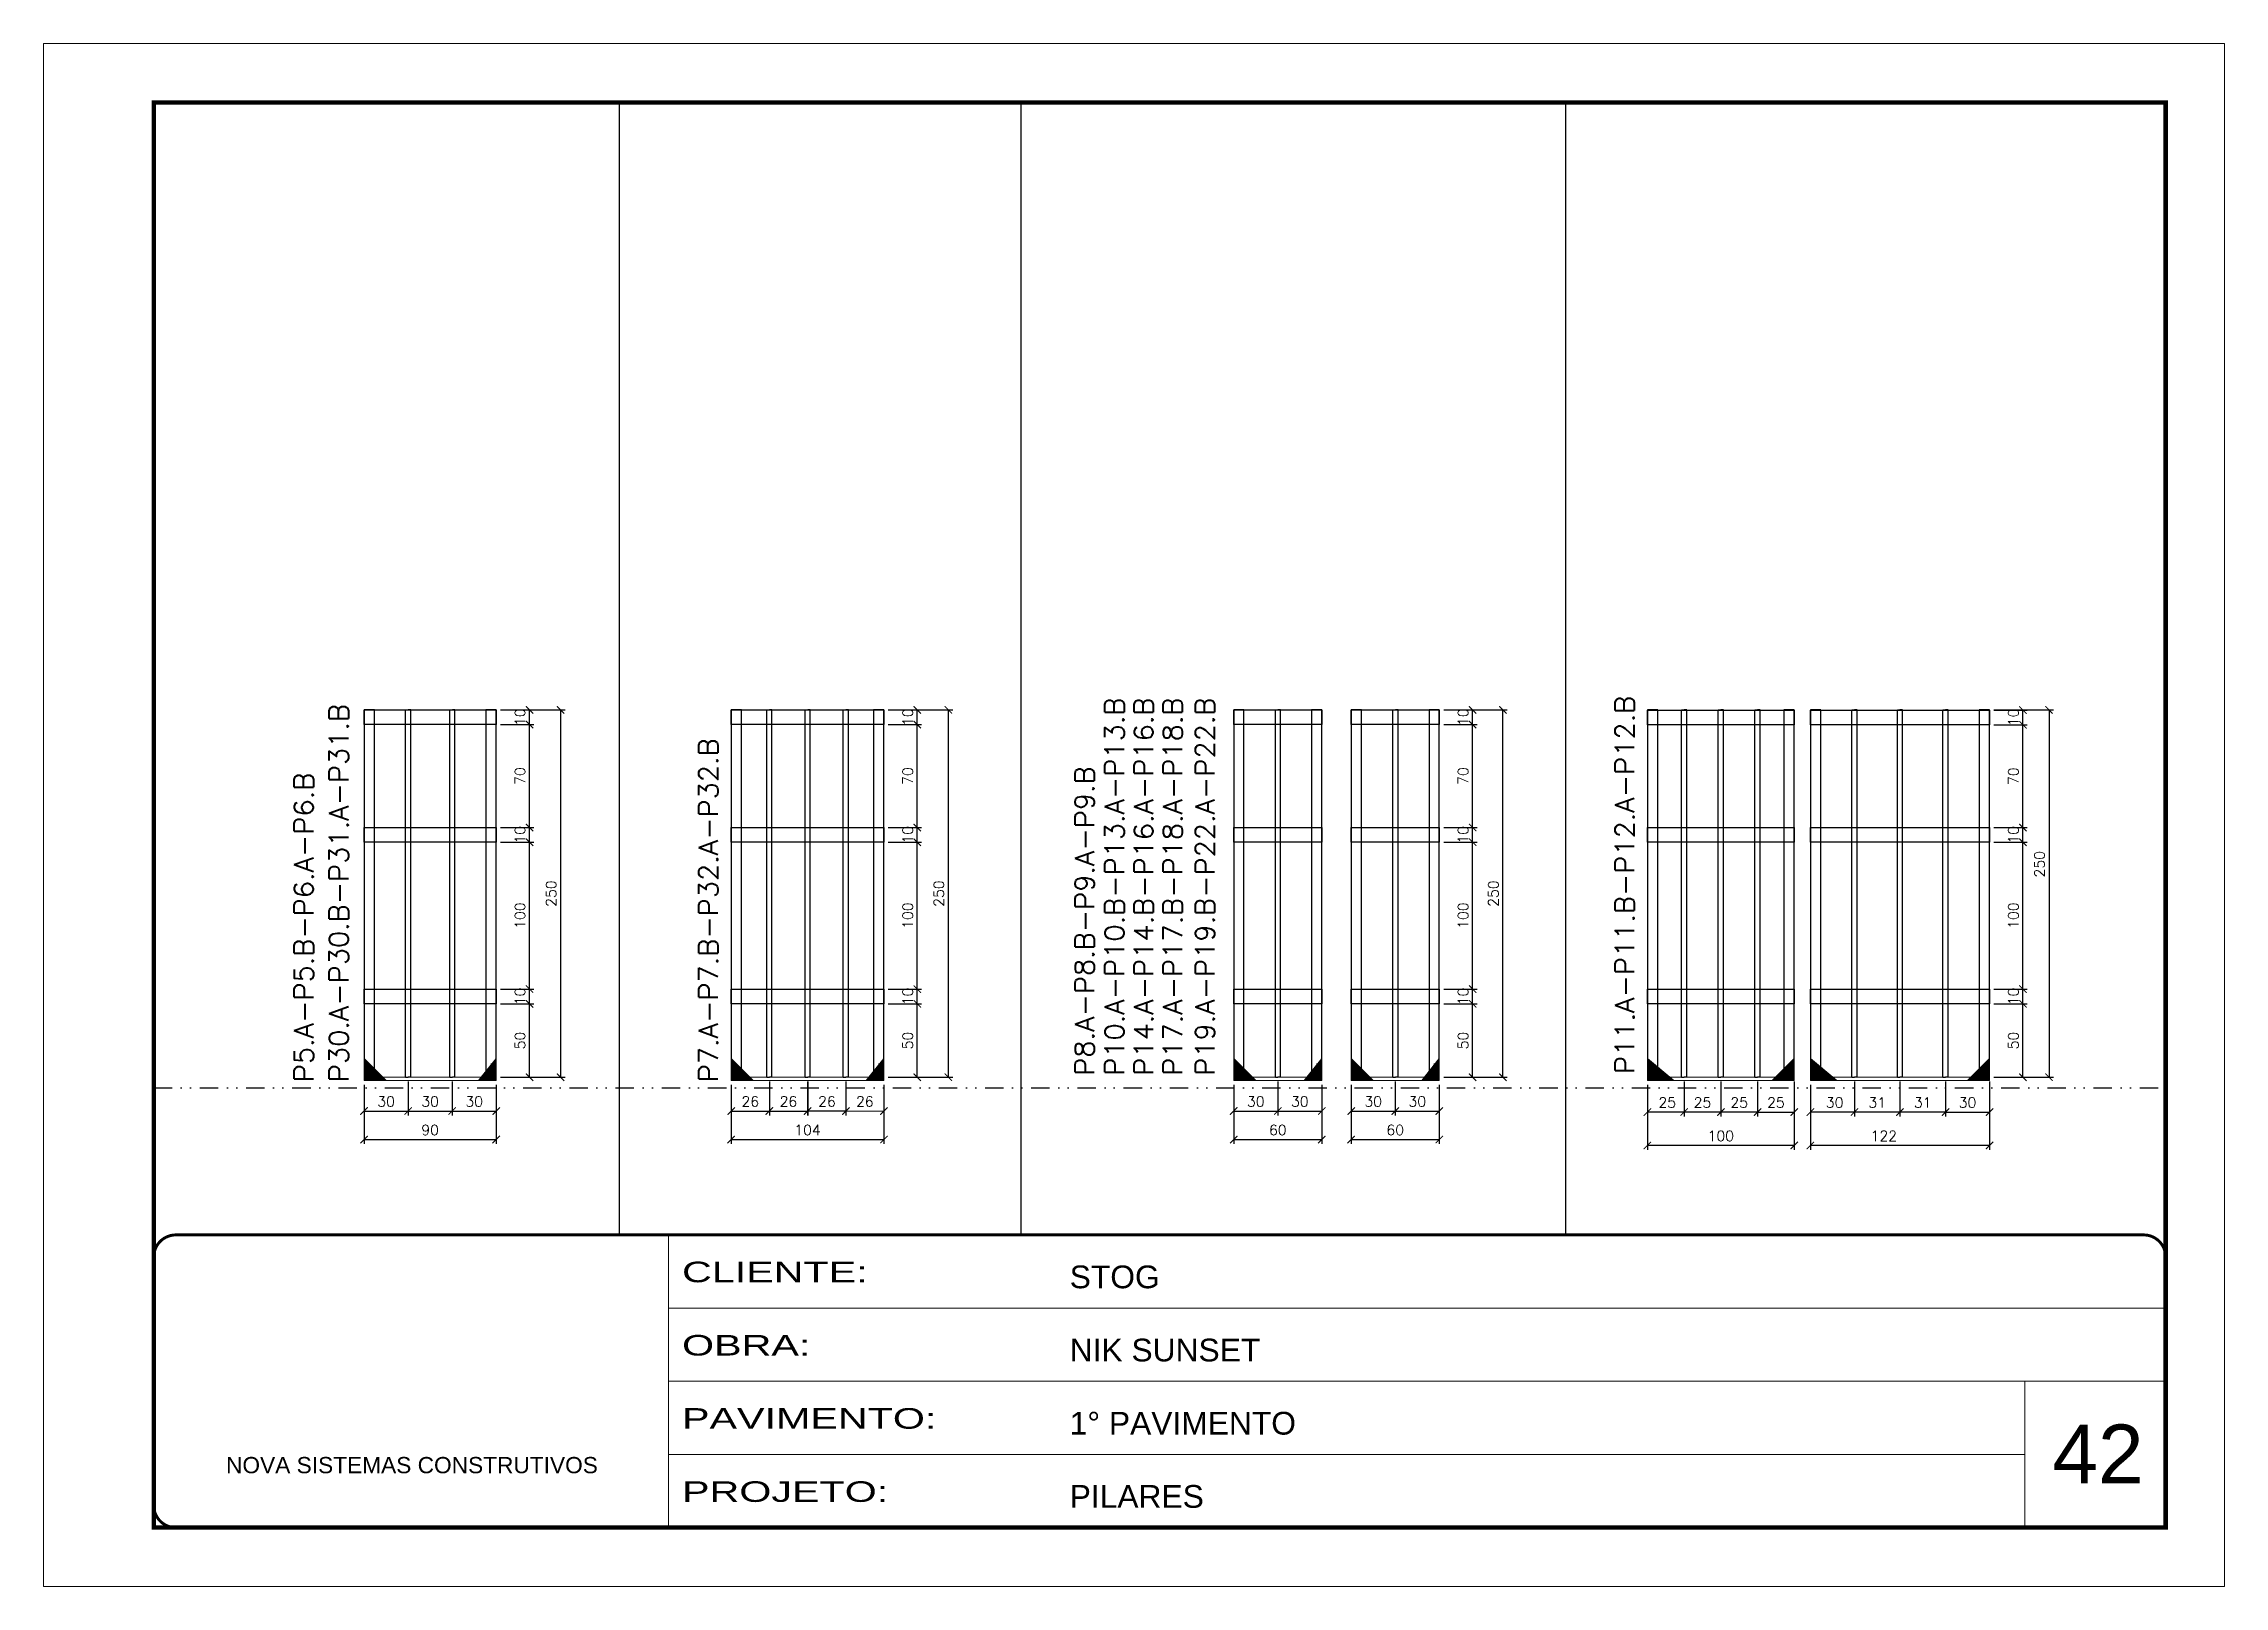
# Model space of a CAD drawing. Header units: millimetres. Extents: x 787 to 8287, y -592 to 17063.
# Drawn here: x 3010 to 4495, y -592 to 458 of the extents above; entities that cross this region are included whole.
import ezdxf

# ---------------------------------------------------------------- set-up
doc = ezdxf.new("R2010")
doc.units = ezdxf.units.MM
for name, pattern in [('CONTINUO', [0]), ('DASHED', [0.75, 0.5, -0.25]), ('DIVIDE2', [0.625, 0.25, -0.125, 0, -0.125, 0, -0.125]), ('HIDDEN', [0.375, 0.25, -0.125])]:
    doc.linetypes.add(name, pattern=pattern)
for name, color, linetype, lineweight in [('CARIMBO', 255, 'Continuous', 9), ('Folhas', 255, 'Continuous', 9), ('Madeira', 126, 'Continuous', 18), ('Sarr 2.2x7', 40, 'Continuous', 9), ('SARRAFO DE PRESSAO', 251, 'DASHED', 9), ('Texto Seção', 7, 'Continuous', 15)]:
    doc.layers.add(name, color=color, linetype=linetype, lineweight=lineweight)
for name, color, linetype in [('COTA', 241, 'Continuous'), ('Nível', 160, 'Continuous'), ('SARR_2.2x10', 60, 'Continuous'), ('SARR_3.5x7', 81, 'Continuous'), ('SARR_7x7', 40, 'Continuous'), ('Texto Nível', 251, 'Continuous')]:
    doc.layers.add(name, color=color, linetype=linetype)
doc.styles.add('ARIAL', font='arial.ttf')
doc.styles.add('REGUA-120', font='ROMANS.shx', dxfattribs={"height": 15})
doc.styles.add('ROMANS', font='romans.shx')
doc.styles.add('Tecnologia', font='')
doc.styles.get('Tecnologia').set_extended_font_data('Forgotten Futurist')
doc.dimstyles.new('Cota Paínel', dxfattribs={"dimtxt": 7, "dimasz": 5, "dimexe": 3, "dimexo": 3, "dimgap": 3, "dimtad": 1, "dimdec": 1, "dimzin": 12, "dimdsep": 46, "dimtxsty": 'ROMANS', "dimblk": 'ARCHTICK', "dimcen": 0, "dimclrd": 4, "dimclre": 4, "dimclrt": 1, "dimadec": 1, "dimazin": 3, "dimtfac": 1, "dimtdec": 1, "dimtmove": 0, "dimatfit": 3, "dimldrblk": 'OBLIQUE', "dimfxl": 0, "dimtolj": 1, "dimtzin": 12, "dimarcsym": 0})

msp = doc.modelspace()

# ---------------------------------------------------------------- texts
at = {"layer": 'CARIMBO', "style": 'ARIAL'}
msp.add_text('42', height=40, dxfattribs=at).set_placement((4378.36, -521.46))
at = {"layer": 'Texto Seção', "style": 'REGUA-120', "width": 1.05}
for s, p in [('P30.A-P30.B-P31.A-P31.B', (3218, -248.41)), ('P10.A-P10.B-P13.A-P13.B', (3746.23, -244.03)), ('P14.A-P14.B-P16.A-P16.B', (3766.06, -244.03)), ('P17.A-P17.B-P18.A-P18.B', (3785.88, -244.03)), ('P19.A-P19.B-P22.A-P22.B', (3807.85, -244.03)), ('P11.A-P11.B-P12.A-P12.B', (4093.65, -242.83)), ('P7.A-P7.B-P32.A-P32.B', (3469.72, -248.41)), ('P5.A-P5.B-P6.A-P6.B', (3194.2, -248.41)), ('P8.A-P8.B-P9.A-P9.B', (3725.87, -244.03))]:
    msp.add_text(s, height=13, rotation=90, dxfattribs=at).set_placement(p)

# ---------------------------------------------------------------- blocks, each defined once
blk = doc.blocks.new('9999999999')
at = {"color": 30, "linetype": 'CONTINUO'}
for p, q in [((98564.6, 34230.2), (98564.6, 34429.4)), ((98564.6, 34379.6), (99584, 34379.6)), ((98564.6, 34329.8), (99488, 34329.8)), ((99584, 34329.8), (99488, 34329.8)), ((99488, 34329.8), (99488, 34230.2)), ((98564.6, 34280), (99488, 34280))]:
    blk.add_line(p, q, dxfattribs=at)
at = {"color": 30, "linetype": 'CONTINUO', "const_width": 2}
blk.add_lwpolyline([(99584, 34230.2), (99584, 34414.4, 0.414214), (99569, 34429.4), (98229, 34429.4, 0.414214), (98214, 34414.4), (98214, 34245.2, 0.414214), (98229, 34230.2), (99584, 34230.2)], format="xyb", dxfattribs=at)
at = {"layer": 'Folhas'}
blk.add_lwpolyline([(98139, 34190.2), (99624, 34190.2), (99624, 35240.2), (98139, 35240.2)], close=True, dxfattribs=at)
at = {"layer": 'Folhas', "color": 30, "const_width": 3}
blk.add_lwpolyline([(98214, 34230.2), (99584, 34230.2), (99584, 35200.2), (98214, 35200.2)], close=True, dxfattribs=at)
at = {"color": 7, "linetype": 'Continuous', "ltscale": 5, "style": 'ARIAL'}
for s, height, p in [('STOG', 15.48, (98837.7, 34393.1)), ('NIK SUNSET', 15.48, (98837.7, 34343.3)), ('1° PAVIMENTO', 15.483, (98837.7, 34293.5)), ('NOVA SISTEMAS CONSTRUTIVOS', 11.059, (98263.2, 34267.2)), ('PILARES', 15.48, (98837.7, 34243.7))]:
    blk.add_text(s, height=height, dxfattribs=at).set_placement(p)
at = {"layer": 'Folhas', "color": 7, "style": 'Tecnologia', "width": 1.5}
for s, p in [('CLIENTE:', (98573.7, 34397.2)), ('OBRA:', (98573.7, 34347.3)), ('PAVIMENTO:', (98573.7, 34297.5)), ('PROJETO:', (98573.7, 34247.7))]:
    blk.add_text(s, height=14, dxfattribs=at).set_placement(p)
blk = doc.blocks.new('_ArchTick')
at = {"color": 0, "linetype": 'ByBlock', "const_width": 0.15}
blk.add_lwpolyline([(-0.5, -0.5), (0.5, 0.5)], dxfattribs=at)
blk = doc.blocks.new('*D938')
at = {"layer": 'COTA', "color": 4, "lineweight": -2}
for p, q in [((3228.7, -250.3), (3228.7, -271.1)), ((3258.7, -248.1), (3258.7, -271.1)), ((3228.7, -268.1), (3258.7, -268.1))]:
    blk.add_line(p, q, dxfattribs=at)
at = {"layer": 'Defpoints', "color": 0}
for p in [(3228.7, -247.3), (3258.7, -245.1), (3258.7, -268.1)]:
    blk.add_point(p, dxfattribs=at)
at = {"layer": 'COTA', "color": 4, "lineweight": -2, "xscale": 5, "yscale": 5, "zscale": 5, "rotation": 180}
blk.add_blockref('_ArchTick', (3228.7, -268.1), dxfattribs=at)
at = {"layer": 'COTA', "color": 4, "lineweight": -2, "xscale": 5, "yscale": 5, "zscale": 5}
blk.add_blockref('_ArchTick', (3258.7, -268.1), dxfattribs=at)
at = {"layer": 'COTA', "color": 1, "insert": (3243.7, -261.6), "char_height": 7, "attachment_point": 5, "style": 'ROMANS'}
blk.add_mtext('\\A1;30', dxfattribs=at)
blk = doc.blocks.new('_Oblique')
at = {"color": 0, "linetype": 'ByBlock', "lineweight": -2}
blk.add_line((-0.5, -0.5), (0.5, 0.5), dxfattribs=at)
blk = doc.blocks.new('*D939')
at = {"layer": 'COTA', "color": 4, "lineweight": -2}
for p, q in [((3258.7, -248.1), (3258.7, -271.1)), ((3288.7, -248.1), (3288.7, -271.1)), ((3258.7, -268.1), (3288.7, -268.1))]:
    blk.add_line(p, q, dxfattribs=at)
at = {"layer": 'Defpoints', "color": 0}
for p in [(3258.7, -245.1), (3288.7, -245.1), (3288.7, -268.1)]:
    blk.add_point(p, dxfattribs=at)
at = {"layer": 'COTA', "color": 4, "lineweight": -2, "xscale": 5, "yscale": 5, "zscale": 5, "rotation": 180}
blk.add_blockref('_ArchTick', (3258.7, -268.1), dxfattribs=at)
at = {"layer": 'COTA', "color": 4, "lineweight": -2, "xscale": 5, "yscale": 5, "zscale": 5}
blk.add_blockref('_ArchTick', (3288.7, -268.1), dxfattribs=at)
at = {"layer": 'COTA', "color": 1, "insert": (3273.7, -261.6), "char_height": 7, "attachment_point": 5, "style": 'ROMANS'}
blk.add_mtext('\\A1;30', dxfattribs=at)
blk = doc.blocks.new('*D940')
at = {"layer": 'COTA', "color": 4, "lineweight": -2}
for p, q in [((3288.7, -248.1), (3288.7, -271.1)), ((3318.7, -250.3), (3318.7, -271.1)), ((3288.7, -268.1), (3318.7, -268.1))]:
    blk.add_line(p, q, dxfattribs=at)
at = {"layer": 'Defpoints', "color": 0}
for p in [(3288.7, -245.1), (3318.7, -247.3), (3318.7, -268.1)]:
    blk.add_point(p, dxfattribs=at)
at = {"layer": 'COTA', "color": 4, "lineweight": -2, "xscale": 5, "yscale": 5, "zscale": 5, "rotation": 180}
blk.add_blockref('_ArchTick', (3288.7, -268.1), dxfattribs=at)
at = {"layer": 'COTA', "color": 4, "lineweight": -2, "xscale": 5, "yscale": 5, "zscale": 5}
blk.add_blockref('_ArchTick', (3318.7, -268.1), dxfattribs=at)
at = {"layer": 'COTA', "color": 1, "insert": (3303.7, -261.6), "char_height": 7, "attachment_point": 5, "style": 'ROMANS'}
blk.add_mtext('\\A1;30', dxfattribs=at)
blk = doc.blocks.new('*D941')
at = {"layer": 'COTA', "color": 4, "lineweight": -2}
for p, q in [((3228.7, -250.3), (3228.7, -290.5)), ((3318.7, -250.3), (3318.7, -290.5)), ((3228.7, -287.5), (3318.7, -287.5))]:
    blk.add_line(p, q, dxfattribs=at)
at = {"layer": 'Defpoints', "color": 0}
for p in [(3228.7, -247.3), (3318.7, -247.3), (3318.7, -287.5)]:
    blk.add_point(p, dxfattribs=at)
at = {"layer": 'COTA', "color": 4, "lineweight": -2, "xscale": 5, "yscale": 5, "zscale": 5, "rotation": 180}
blk.add_blockref('_ArchTick', (3228.7, -287.5), dxfattribs=at)
at = {"layer": 'COTA', "color": 4, "lineweight": -2, "xscale": 5, "yscale": 5, "zscale": 5}
blk.add_blockref('_ArchTick', (3318.7, -287.5), dxfattribs=at)
at = {"layer": 'COTA', "color": 1, "insert": (3273.7, -281), "char_height": 7, "attachment_point": 5, "style": 'ROMANS'}
blk.add_mtext('\\A1;90', dxfattribs=at)
blk = doc.blocks.new('*D942')
at = {"layer": 'COTA', "color": 4, "lineweight": -2}
for p, q in [((3321.7, -195.1), (3344.4, -195.1)), ((3341.4, -245.1), (3341.4, -195.1)), ((3321.7, -245.1), (3344.4, -245.1))]:
    blk.add_line(p, q, dxfattribs=at)
at = {"layer": 'Defpoints', "color": 0}
for p in [(3318.7, -195.1), (3341.4, -195.1), (3318.7, -245.1)]:
    blk.add_point(p, dxfattribs=at)
at = {"layer": 'COTA', "color": 4, "lineweight": -2, "xscale": 5, "yscale": 5, "zscale": 5}
for p, rotation in [((3341.4, -195.1), 90), ((3341.4, -245.1), 270)]:
    blk.add_blockref('_ArchTick', p, dxfattribs=dict(at, rotation=rotation))
at = {"layer": 'COTA', "color": 1, "insert": (3334.9, -220.1), "char_height": 7, "attachment_point": 5, "rotation": 90, "style": 'ROMANS'}
blk.add_mtext('\\A1;50', dxfattribs=at)
blk = doc.blocks.new('*D943')
at = {"layer": 'COTA', "color": 4, "lineweight": -2}
for p, q in [((3321.7, -185.1), (3344.4, -185.1)), ((3341.4, -195.1), (3341.4, -185.1)), ((3321.7, -195.1), (3344.4, -195.1))]:
    blk.add_line(p, q, dxfattribs=at)
at = {"layer": 'Defpoints', "color": 0}
for p in [(3318.7, -185.1), (3341.4, -185.1), (3318.7, -195.1)]:
    blk.add_point(p, dxfattribs=at)
at = {"layer": 'COTA', "color": 4, "lineweight": -2, "xscale": 5, "yscale": 5, "zscale": 5}
for p, rotation in [((3341.4, -185.1), 90), ((3341.4, -195.1), 270)]:
    blk.add_blockref('_ArchTick', p, dxfattribs=dict(at, rotation=rotation))
at = {"layer": 'COTA', "color": 1, "insert": (3334.9, -190.1), "char_height": 7, "attachment_point": 5, "rotation": 90, "style": 'ROMANS'}
blk.add_mtext('\\A1;10', dxfattribs=at)
blk = doc.blocks.new('*D944')
at = {"layer": 'COTA', "color": 4, "lineweight": -2}
for p, q in [((3321.7, -85.1), (3344.4, -85.1)), ((3341.4, -185.1), (3341.4, -85.1)), ((3321.7, -185.1), (3344.4, -185.1))]:
    blk.add_line(p, q, dxfattribs=at)
at = {"layer": 'Defpoints', "color": 0}
for p in [(3318.7, -85.1), (3341.4, -85.1), (3318.7, -185.1)]:
    blk.add_point(p, dxfattribs=at)
at = {"layer": 'COTA', "color": 4, "lineweight": -2, "xscale": 5, "yscale": 5, "zscale": 5}
for p, rotation in [((3341.4, -85.1), 90), ((3341.4, -185.1), 270)]:
    blk.add_blockref('_ArchTick', p, dxfattribs=dict(at, rotation=rotation))
at = {"layer": 'COTA', "color": 1, "insert": (3334.9, -135.1), "char_height": 7, "attachment_point": 5, "rotation": 90, "style": 'ROMANS'}
blk.add_mtext('\\A1;100', dxfattribs=at)
blk = doc.blocks.new('*D945')
at = {"layer": 'COTA', "color": 4, "lineweight": -2}
for p, q in [((3321.7, -75.1), (3344.4, -75.1)), ((3321.7, -85.1), (3344.4, -85.1)), ((3341.4, -85.1), (3341.4, -75.1))]:
    blk.add_line(p, q, dxfattribs=at)
at = {"layer": 'Defpoints', "color": 0}
for p in [(3318.7, -75.1), (3318.7, -85.1), (3341.4, -75.1)]:
    blk.add_point(p, dxfattribs=at)
at = {"layer": 'COTA', "color": 4, "lineweight": -2, "xscale": 5, "yscale": 5, "zscale": 5}
for p, rotation in [((3341.4, -75.1), 90), ((3341.4, -85.1), 270)]:
    blk.add_blockref('_ArchTick', p, dxfattribs=dict(at, rotation=rotation))
at = {"layer": 'COTA', "color": 1, "insert": (3334.9, -80.1), "char_height": 7, "attachment_point": 5, "rotation": 90, "style": 'ROMANS'}
blk.add_mtext('\\A1;10', dxfattribs=at)
blk = doc.blocks.new('*D946')
at = {"layer": 'COTA', "color": 4, "lineweight": -2}
for p, q in [((3321.7, -5.1), (3344.4, -5.1)), ((3341.4, -75.1), (3341.4, -5.1)), ((3321.7, -75.1), (3344.4, -75.1))]:
    blk.add_line(p, q, dxfattribs=at)
at = {"layer": 'Defpoints', "color": 0}
for p in [(3318.7, -5.1), (3341.4, -5.1), (3318.7, -75.1)]:
    blk.add_point(p, dxfattribs=at)
at = {"layer": 'COTA', "color": 4, "lineweight": -2, "xscale": 5, "yscale": 5, "zscale": 5}
for p, rotation in [((3341.4, -5.1), 90), ((3341.4, -75.1), 270)]:
    blk.add_blockref('_ArchTick', p, dxfattribs=dict(at, rotation=rotation))
at = {"layer": 'COTA', "color": 1, "insert": (3334.9, -40.1), "char_height": 7, "attachment_point": 5, "rotation": 90, "style": 'ROMANS'}
blk.add_mtext('\\A1;70', dxfattribs=at)
blk = doc.blocks.new('*D947')
at = {"layer": 'COTA', "color": 4, "lineweight": -2}
for p, q in [((3321.7, 4.9), (3344.4, 4.9)), ((3341.4, -5.1), (3341.4, 4.9)), ((3321.7, -5.1), (3344.4, -5.1))]:
    blk.add_line(p, q, dxfattribs=at)
at = {"layer": 'Defpoints', "color": 0}
for p in [(3318.7, 4.9), (3341.4, 4.9), (3318.7, -5.1)]:
    blk.add_point(p, dxfattribs=at)
at = {"layer": 'COTA', "color": 4, "lineweight": -2, "xscale": 5, "yscale": 5, "zscale": 5}
for p, rotation in [((3341.4, 4.9), 90), ((3341.4, -5.1), 270)]:
    blk.add_blockref('_ArchTick', p, dxfattribs=dict(at, rotation=rotation))
at = {"layer": 'COTA', "color": 1, "insert": (3334.9, -0.1), "char_height": 7, "attachment_point": 5, "rotation": 90, "style": 'ROMANS'}
blk.add_mtext('\\A1;10', dxfattribs=at)
blk = doc.blocks.new('*D948')
at = {"layer": 'COTA', "color": 4, "lineweight": -2}
for p, q in [((3321.7, 4.9), (3365.6, 4.9)), ((3362.6, -245.1), (3362.6, 4.9)), ((3321.7, -245.1), (3365.6, -245.1))]:
    blk.add_line(p, q, dxfattribs=at)
at = {"layer": 'Defpoints', "color": 0}
for p in [(3318.7, 4.9), (3362.6, 4.9), (3318.7, -245.1)]:
    blk.add_point(p, dxfattribs=at)
at = {"layer": 'COTA', "color": 4, "lineweight": -2, "xscale": 5, "yscale": 5, "zscale": 5}
for p, rotation in [((3362.6, 4.9), 90), ((3362.6, -245.1), 270)]:
    blk.add_blockref('_ArchTick', p, dxfattribs=dict(at, rotation=rotation))
at = {"layer": 'COTA', "color": 1, "insert": (3356.1, -120.1), "char_height": 7, "attachment_point": 5, "rotation": 90, "style": 'ROMANS'}
blk.add_mtext('\\A1;250', dxfattribs=at)
blk = doc.blocks.new('*D949')
at = {"layer": 'COTA', "color": 4, "lineweight": -2}
for p, q in [((3478.7, -250.3), (3478.7, -271.1)), ((3504.7, -248.1), (3504.7, -271.1)), ((3478.7, -268.1), (3504.7, -268.1))]:
    blk.add_line(p, q, dxfattribs=at)
at = {"layer": 'Defpoints', "color": 0}
for p in [(3478.7, -247.3), (3504.7, -245.1), (3504.7, -268.1)]:
    blk.add_point(p, dxfattribs=at)
at = {"layer": 'COTA', "color": 4, "lineweight": -2, "xscale": 5, "yscale": 5, "zscale": 5, "rotation": 180}
blk.add_blockref('_ArchTick', (3478.7, -268.1), dxfattribs=at)
at = {"layer": 'COTA', "color": 4, "lineweight": -2, "xscale": 5, "yscale": 5, "zscale": 5}
blk.add_blockref('_ArchTick', (3504.7, -268.1), dxfattribs=at)
at = {"layer": 'COTA', "color": 1, "insert": (3491.7, -261.6), "char_height": 7, "attachment_point": 5, "style": 'ROMANS'}
blk.add_mtext('\\A1;26', dxfattribs=at)
blk = doc.blocks.new('*D950')
at = {"layer": 'COTA', "color": 4, "lineweight": -2}
for p, q in [((3504.7, -248.1), (3504.7, -271.1)), ((3530.7, -248.1), (3530.7, -271.1)), ((3504.7, -268.1), (3530.7, -268.1))]:
    blk.add_line(p, q, dxfattribs=at)
at = {"layer": 'Defpoints', "color": 0}
for p in [(3504.7, -245.1), (3530.7, -245.1), (3530.7, -268.1)]:
    blk.add_point(p, dxfattribs=at)
at = {"layer": 'COTA', "color": 4, "lineweight": -2, "xscale": 5, "yscale": 5, "zscale": 5, "rotation": 180}
blk.add_blockref('_ArchTick', (3504.7, -268.1), dxfattribs=at)
at = {"layer": 'COTA', "color": 4, "lineweight": -2, "xscale": 5, "yscale": 5, "zscale": 5}
blk.add_blockref('_ArchTick', (3530.7, -268.1), dxfattribs=at)
at = {"layer": 'COTA', "color": 1, "insert": (3517.7, -261.6), "char_height": 7, "attachment_point": 5, "style": 'ROMANS'}
blk.add_mtext('\\A1;26', dxfattribs=at)
blk = doc.blocks.new('*D951')
at = {"layer": 'COTA', "color": 4, "lineweight": -2}
for p, q in [((3556.8, -248.1), (3556.8, -271.1)), ((3582.7, -250.3), (3582.7, -271.1))]:
    blk.add_line(p, q, dxfattribs=at)
at = {"layer": 'COTA', "color": 4, "lineweight": 13}
blk.add_line((3556.8, -268.1), (3582.7, -268.1), dxfattribs=at)
at = {"layer": 'Defpoints', "color": 0}
for p in [(3556.8, -245.1), (3582.7, -247.3), (3582.7, -268.1)]:
    blk.add_point(p, dxfattribs=at)
at = {"layer": 'COTA', "color": 4, "lineweight": 13, "xscale": 5, "yscale": 5, "zscale": 5, "rotation": 180}
blk.add_blockref('_ArchTick', (3556.8, -268.1), dxfattribs=at)
at = {"layer": 'COTA', "color": 4, "lineweight": 13, "xscale": 5, "yscale": 5, "zscale": 5}
blk.add_blockref('_ArchTick', (3582.7, -268.1), dxfattribs=at)
at = {"layer": 'COTA', "color": 1, "insert": (3569.7, -261.6), "char_height": 7, "attachment_point": 5, "style": 'ROMANS'}
blk.add_mtext('\\A1;26', dxfattribs=at)
blk = doc.blocks.new('*D952')
at = {"layer": 'COTA', "color": 4, "lineweight": -2}
for p, q in [((3478.7, -250.3), (3478.7, -290.5)), ((3582.7, -250.3), (3582.7, -290.5)), ((3478.7, -287.5), (3582.7, -287.5))]:
    blk.add_line(p, q, dxfattribs=at)
at = {"layer": 'Defpoints', "color": 0}
for p in [(3478.7, -247.3), (3582.7, -247.3), (3582.7, -287.5)]:
    blk.add_point(p, dxfattribs=at)
at = {"layer": 'COTA', "color": 4, "lineweight": -2, "xscale": 5, "yscale": 5, "zscale": 5, "rotation": 180}
blk.add_blockref('_ArchTick', (3478.7, -287.5), dxfattribs=at)
at = {"layer": 'COTA', "color": 4, "lineweight": -2, "xscale": 5, "yscale": 5, "zscale": 5}
blk.add_blockref('_ArchTick', (3582.7, -287.5), dxfattribs=at)
at = {"layer": 'COTA', "color": 1, "insert": (3530.7, -281), "char_height": 7, "attachment_point": 5, "style": 'ROMANS'}
blk.add_mtext('\\A1;104', dxfattribs=at)
blk = doc.blocks.new('*D953')
at = {"layer": 'COTA', "color": 4, "lineweight": -2}
for p, q in [((3585.7, -195.1), (3608.4, -195.1)), ((3605.4, -245.1), (3605.4, -195.1)), ((3585.7, -245.1), (3608.4, -245.1))]:
    blk.add_line(p, q, dxfattribs=at)
at = {"layer": 'Defpoints', "color": 0}
for p in [(3582.7, -195.1), (3605.4, -195.1), (3582.7, -245.1)]:
    blk.add_point(p, dxfattribs=at)
at = {"layer": 'COTA', "color": 4, "lineweight": -2, "xscale": 5, "yscale": 5, "zscale": 5}
for p, rotation in [((3605.4, -195.1), 90), ((3605.4, -245.1), 270)]:
    blk.add_blockref('_ArchTick', p, dxfattribs=dict(at, rotation=rotation))
at = {"layer": 'COTA', "color": 1, "insert": (3598.9, -220.1), "char_height": 7, "attachment_point": 5, "rotation": 90, "style": 'ROMANS'}
blk.add_mtext('\\A1;50', dxfattribs=at)
blk = doc.blocks.new('*D954')
at = {"layer": 'COTA', "color": 4, "lineweight": -2}
for p, q in [((3585.7, -185.1), (3608.4, -185.1)), ((3605.4, -195.1), (3605.4, -185.1)), ((3585.7, -195.1), (3608.4, -195.1))]:
    blk.add_line(p, q, dxfattribs=at)
at = {"layer": 'Defpoints', "color": 0}
for p in [(3582.7, -185.1), (3605.4, -185.1), (3582.7, -195.1)]:
    blk.add_point(p, dxfattribs=at)
at = {"layer": 'COTA', "color": 4, "lineweight": -2, "xscale": 5, "yscale": 5, "zscale": 5}
for p, rotation in [((3605.4, -185.1), 90), ((3605.4, -195.1), 270)]:
    blk.add_blockref('_ArchTick', p, dxfattribs=dict(at, rotation=rotation))
at = {"layer": 'COTA', "color": 1, "insert": (3598.9, -190.1), "char_height": 7, "attachment_point": 5, "rotation": 90, "style": 'ROMANS'}
blk.add_mtext('\\A1;10', dxfattribs=at)
blk = doc.blocks.new('*D955')
at = {"layer": 'COTA', "color": 4, "lineweight": -2}
for p, q in [((3585.7, -85.1), (3608.4, -85.1)), ((3605.4, -185.1), (3605.4, -85.1)), ((3585.7, -185.1), (3608.4, -185.1))]:
    blk.add_line(p, q, dxfattribs=at)
at = {"layer": 'Defpoints', "color": 0}
for p in [(3582.7, -85.1), (3605.4, -85.1), (3582.7, -185.1)]:
    blk.add_point(p, dxfattribs=at)
at = {"layer": 'COTA', "color": 4, "lineweight": -2, "xscale": 5, "yscale": 5, "zscale": 5}
for p, rotation in [((3605.4, -85.1), 90), ((3605.4, -185.1), 270)]:
    blk.add_blockref('_ArchTick', p, dxfattribs=dict(at, rotation=rotation))
at = {"layer": 'COTA', "color": 1, "insert": (3598.9, -135.1), "char_height": 7, "attachment_point": 5, "rotation": 90, "style": 'ROMANS'}
blk.add_mtext('\\A1;100', dxfattribs=at)
blk = doc.blocks.new('*D956')
at = {"layer": 'COTA', "color": 4, "lineweight": -2}
for p, q in [((3585.7, -75.1), (3608.4, -75.1)), ((3585.7, -85.1), (3608.4, -85.1)), ((3605.4, -85.1), (3605.4, -75.1))]:
    blk.add_line(p, q, dxfattribs=at)
at = {"layer": 'Defpoints', "color": 0}
for p in [(3582.7, -75.1), (3582.7, -85.1), (3605.4, -75.1)]:
    blk.add_point(p, dxfattribs=at)
at = {"layer": 'COTA', "color": 4, "lineweight": -2, "xscale": 5, "yscale": 5, "zscale": 5}
for p, rotation in [((3605.4, -75.1), 90), ((3605.4, -85.1), 270)]:
    blk.add_blockref('_ArchTick', p, dxfattribs=dict(at, rotation=rotation))
at = {"layer": 'COTA', "color": 1, "insert": (3598.9, -80.1), "char_height": 7, "attachment_point": 5, "rotation": 90, "style": 'ROMANS'}
blk.add_mtext('\\A1;10', dxfattribs=at)
blk = doc.blocks.new('*D957')
at = {"layer": 'COTA', "color": 4, "lineweight": -2}
for p, q in [((3585.7, -5.1), (3608.4, -5.1)), ((3605.4, -75.1), (3605.4, -5.1)), ((3585.7, -75.1), (3608.4, -75.1))]:
    blk.add_line(p, q, dxfattribs=at)
at = {"layer": 'Defpoints', "color": 0}
for p in [(3582.7, -5.1), (3605.4, -5.1), (3582.7, -75.1)]:
    blk.add_point(p, dxfattribs=at)
at = {"layer": 'COTA', "color": 4, "lineweight": -2, "xscale": 5, "yscale": 5, "zscale": 5}
for p, rotation in [((3605.4, -5.1), 90), ((3605.4, -75.1), 270)]:
    blk.add_blockref('_ArchTick', p, dxfattribs=dict(at, rotation=rotation))
at = {"layer": 'COTA', "color": 1, "insert": (3598.9, -40.1), "char_height": 7, "attachment_point": 5, "rotation": 90, "style": 'ROMANS'}
blk.add_mtext('\\A1;70', dxfattribs=at)
blk = doc.blocks.new('*D958')
at = {"layer": 'COTA', "color": 4, "lineweight": -2}
for p, q in [((3585.7, 4.9), (3608.4, 4.9)), ((3605.4, -5.1), (3605.4, 4.9)), ((3585.7, -5.1), (3608.4, -5.1))]:
    blk.add_line(p, q, dxfattribs=at)
at = {"layer": 'Defpoints', "color": 0}
for p in [(3582.7, 4.9), (3605.4, 4.9), (3582.7, -5.1)]:
    blk.add_point(p, dxfattribs=at)
at = {"layer": 'COTA', "color": 4, "lineweight": -2, "xscale": 5, "yscale": 5, "zscale": 5}
for p, rotation in [((3605.4, 4.9), 90), ((3605.4, -5.1), 270)]:
    blk.add_blockref('_ArchTick', p, dxfattribs=dict(at, rotation=rotation))
at = {"layer": 'COTA', "color": 1, "insert": (3598.9, -0.1), "char_height": 7, "attachment_point": 5, "rotation": 90, "style": 'ROMANS'}
blk.add_mtext('\\A1;10', dxfattribs=at)
blk = doc.blocks.new('*D959')
at = {"layer": 'COTA', "color": 4, "lineweight": -2}
for p, q in [((3585.7, 4.9), (3629.6, 4.9)), ((3626.6, -245.1), (3626.6, 4.9)), ((3585.7, -245.1), (3629.6, -245.1))]:
    blk.add_line(p, q, dxfattribs=at)
at = {"layer": 'Defpoints', "color": 0}
for p in [(3582.7, 4.9), (3626.6, 4.9), (3582.7, -245.1)]:
    blk.add_point(p, dxfattribs=at)
at = {"layer": 'COTA', "color": 4, "lineweight": -2, "xscale": 5, "yscale": 5, "zscale": 5}
for p, rotation in [((3626.6, 4.9), 90), ((3626.6, -245.1), 270)]:
    blk.add_blockref('_ArchTick', p, dxfattribs=dict(at, rotation=rotation))
at = {"layer": 'COTA', "color": 1, "insert": (3620.1, -120.1), "char_height": 7, "attachment_point": 5, "rotation": 90, "style": 'ROMANS'}
blk.add_mtext('\\A1;250', dxfattribs=at)
blk = doc.blocks.new('*D960')
at = {"layer": 'COTA', "color": 4, "lineweight": -2}
for p, q in [((3530.8, -248.1), (3530.8, -271.1)), ((3556.8, -248.1), (3556.8, -271.1)), ((3556.8, -268.1), (3530.8, -268.1))]:
    blk.add_line(p, q, dxfattribs=at)
at = {"layer": 'Defpoints', "color": 0}
for p in [(3530.8, -245.1), (3556.8, -245.1), (3530.8, -268.1)]:
    blk.add_point(p, dxfattribs=at)
at = {"layer": 'COTA', "color": 4, "lineweight": -2, "xscale": 5, "yscale": 5, "zscale": 5, "rotation": 180}
blk.add_blockref('_ArchTick', (3530.8, -268.1), dxfattribs=at)
at = {"layer": 'COTA', "color": 4, "lineweight": -2, "xscale": 5, "yscale": 5, "zscale": 5}
blk.add_blockref('_ArchTick', (3556.8, -268.1), dxfattribs=at)
at = {"layer": 'COTA', "color": 1, "insert": (3543.9, -261.6), "char_height": 7, "attachment_point": 5, "style": 'ROMANS'}
blk.add_mtext('\\A1;26', dxfattribs=at)
blk = doc.blocks.new('*D961')
at = {"layer": 'COTA', "color": 4, "lineweight": -2}
for p, q in [((3900.9, -250.3), (3900.9, -271.1)), ((3930.9, -248.1), (3930.9, -271.1)), ((3900.9, -268.1), (3930.9, -268.1))]:
    blk.add_line(p, q, dxfattribs=at)
at = {"layer": 'Defpoints', "color": 0}
for p in [(3900.9, -247.3), (3930.9, -245.1), (3930.9, -268.1)]:
    blk.add_point(p, dxfattribs=at)
at = {"layer": 'COTA', "color": 4, "lineweight": -2, "xscale": 5, "yscale": 5, "zscale": 5, "rotation": 180}
blk.add_blockref('_ArchTick', (3900.9, -268.1), dxfattribs=at)
at = {"layer": 'COTA', "color": 4, "lineweight": -2, "xscale": 5, "yscale": 5, "zscale": 5}
blk.add_blockref('_ArchTick', (3930.9, -268.1), dxfattribs=at)
at = {"layer": 'COTA', "color": 1, "insert": (3915.9, -261.6), "char_height": 7, "attachment_point": 5, "style": 'ROMANS'}
blk.add_mtext('\\A1;30', dxfattribs=at)
blk = doc.blocks.new('*D962')
at = {"layer": 'COTA', "color": 4, "lineweight": -2}
for p, q in [((3930.9, -248.1), (3930.9, -271.1)), ((3960.9, -250.3), (3960.9, -271.1)), ((3930.9, -268.1), (3960.9, -268.1))]:
    blk.add_line(p, q, dxfattribs=at)
at = {"layer": 'Defpoints', "color": 0}
for p in [(3930.9, -245.1), (3960.9, -247.3), (3960.9, -268.1)]:
    blk.add_point(p, dxfattribs=at)
at = {"layer": 'COTA', "color": 4, "lineweight": -2, "xscale": 5, "yscale": 5, "zscale": 5, "rotation": 180}
blk.add_blockref('_ArchTick', (3930.9, -268.1), dxfattribs=at)
at = {"layer": 'COTA', "color": 4, "lineweight": -2, "xscale": 5, "yscale": 5, "zscale": 5}
blk.add_blockref('_ArchTick', (3960.9, -268.1), dxfattribs=at)
at = {"layer": 'COTA', "color": 1, "insert": (3945.9, -261.6), "char_height": 7, "attachment_point": 5, "style": 'ROMANS'}
blk.add_mtext('\\A1;30', dxfattribs=at)
blk = doc.blocks.new('*D963')
at = {"layer": 'COTA', "color": 4, "lineweight": -2}
for p, q in [((3900.9, -250.3), (3900.9, -290.5)), ((3960.9, -250.3), (3960.9, -290.5)), ((3900.9, -287.5), (3960.9, -287.5))]:
    blk.add_line(p, q, dxfattribs=at)
at = {"layer": 'Defpoints', "color": 0}
for p in [(3900.9, -247.3), (3960.9, -247.3), (3960.9, -287.5)]:
    blk.add_point(p, dxfattribs=at)
at = {"layer": 'COTA', "color": 4, "lineweight": -2, "xscale": 5, "yscale": 5, "zscale": 5, "rotation": 180}
blk.add_blockref('_ArchTick', (3900.9, -287.5), dxfattribs=at)
at = {"layer": 'COTA', "color": 4, "lineweight": -2, "xscale": 5, "yscale": 5, "zscale": 5}
blk.add_blockref('_ArchTick', (3960.9, -287.5), dxfattribs=at)
at = {"layer": 'COTA', "color": 1, "insert": (3930.9, -281), "char_height": 7, "attachment_point": 5, "style": 'ROMANS'}
blk.add_mtext('\\A1;60', dxfattribs=at)
blk = doc.blocks.new('*D964')
at = {"layer": 'COTA', "color": 4, "lineweight": -2}
for p, q in [((3963.9, -195.1), (3986.6, -195.1)), ((3983.6, -245.1), (3983.6, -195.1)), ((3963.9, -245.1), (3986.6, -245.1))]:
    blk.add_line(p, q, dxfattribs=at)
at = {"layer": 'Defpoints', "color": 0}
for p in [(3960.9, -195.1), (3983.6, -195.1), (3960.9, -245.1)]:
    blk.add_point(p, dxfattribs=at)
at = {"layer": 'COTA', "color": 4, "lineweight": -2, "xscale": 5, "yscale": 5, "zscale": 5}
for p, rotation in [((3983.6, -195.1), 90), ((3983.6, -245.1), 270)]:
    blk.add_blockref('_ArchTick', p, dxfattribs=dict(at, rotation=rotation))
at = {"layer": 'COTA', "color": 1, "insert": (3977.1, -220.1), "char_height": 7, "attachment_point": 5, "rotation": 90, "style": 'ROMANS'}
blk.add_mtext('\\A1;50', dxfattribs=at)
blk = doc.blocks.new('*D965')
at = {"layer": 'COTA', "color": 4, "lineweight": -2}
for p, q in [((3963.9, -185.1), (3986.6, -185.1)), ((3983.6, -195.1), (3983.6, -185.1)), ((3963.9, -195.1), (3986.6, -195.1))]:
    blk.add_line(p, q, dxfattribs=at)
at = {"layer": 'Defpoints', "color": 0}
for p in [(3960.9, -185.1), (3983.6, -185.1), (3960.9, -195.1)]:
    blk.add_point(p, dxfattribs=at)
at = {"layer": 'COTA', "color": 4, "lineweight": -2, "xscale": 5, "yscale": 5, "zscale": 5}
for p, rotation in [((3983.6, -185.1), 90), ((3983.6, -195.1), 270)]:
    blk.add_blockref('_ArchTick', p, dxfattribs=dict(at, rotation=rotation))
at = {"layer": 'COTA', "color": 1, "insert": (3977.1, -190.1), "char_height": 7, "attachment_point": 5, "rotation": 90, "style": 'ROMANS'}
blk.add_mtext('\\A1;10', dxfattribs=at)
blk = doc.blocks.new('*D966')
at = {"layer": 'COTA', "color": 4, "lineweight": -2}
for p, q in [((3963.9, -85.1), (3986.6, -85.1)), ((3983.6, -185.1), (3983.6, -85.1)), ((3963.9, -185.1), (3986.6, -185.1))]:
    blk.add_line(p, q, dxfattribs=at)
at = {"layer": 'Defpoints', "color": 0}
for p in [(3960.9, -85.1), (3983.6, -85.1), (3960.9, -185.1)]:
    blk.add_point(p, dxfattribs=at)
at = {"layer": 'COTA', "color": 4, "lineweight": -2, "xscale": 5, "yscale": 5, "zscale": 5}
for p, rotation in [((3983.6, -85.1), 90), ((3983.6, -185.1), 270)]:
    blk.add_blockref('_ArchTick', p, dxfattribs=dict(at, rotation=rotation))
at = {"layer": 'COTA', "color": 1, "insert": (3977.1, -135.1), "char_height": 7, "attachment_point": 5, "rotation": 90, "style": 'ROMANS'}
blk.add_mtext('\\A1;100', dxfattribs=at)
blk = doc.blocks.new('*D967')
at = {"layer": 'COTA', "color": 4, "lineweight": -2}
for p, q in [((3963.9, -75.1), (3986.6, -75.1)), ((3963.9, -85.1), (3986.6, -85.1)), ((3983.6, -85.1), (3983.6, -75.1))]:
    blk.add_line(p, q, dxfattribs=at)
at = {"layer": 'Defpoints', "color": 0}
for p in [(3960.9, -75.1), (3960.9, -85.1), (3983.6, -75.1)]:
    blk.add_point(p, dxfattribs=at)
at = {"layer": 'COTA', "color": 4, "lineweight": -2, "xscale": 5, "yscale": 5, "zscale": 5}
for p, rotation in [((3983.6, -75.1), 90), ((3983.6, -85.1), 270)]:
    blk.add_blockref('_ArchTick', p, dxfattribs=dict(at, rotation=rotation))
at = {"layer": 'COTA', "color": 1, "insert": (3977.1, -80.1), "char_height": 7, "attachment_point": 5, "rotation": 90, "style": 'ROMANS'}
blk.add_mtext('\\A1;10', dxfattribs=at)
blk = doc.blocks.new('*D968')
at = {"layer": 'COTA', "color": 4, "lineweight": -2}
for p, q in [((3963.9, -5.1), (3986.6, -5.1)), ((3983.6, -75.1), (3983.6, -5.1)), ((3963.9, -75.1), (3986.6, -75.1))]:
    blk.add_line(p, q, dxfattribs=at)
at = {"layer": 'Defpoints', "color": 0}
for p in [(3960.9, -5.1), (3983.6, -5.1), (3960.9, -75.1)]:
    blk.add_point(p, dxfattribs=at)
at = {"layer": 'COTA', "color": 4, "lineweight": -2, "xscale": 5, "yscale": 5, "zscale": 5}
for p, rotation in [((3983.6, -5.1), 90), ((3983.6, -75.1), 270)]:
    blk.add_blockref('_ArchTick', p, dxfattribs=dict(at, rotation=rotation))
at = {"layer": 'COTA', "color": 1, "insert": (3977.1, -40.1), "char_height": 7, "attachment_point": 5, "rotation": 90, "style": 'ROMANS'}
blk.add_mtext('\\A1;70', dxfattribs=at)
blk = doc.blocks.new('*D969')
at = {"layer": 'COTA', "color": 4, "lineweight": -2}
for p, q in [((3963.9, 4.9), (3986.6, 4.9)), ((3983.6, -5.1), (3983.6, 4.9)), ((3963.9, -5.1), (3986.6, -5.1))]:
    blk.add_line(p, q, dxfattribs=at)
at = {"layer": 'Defpoints', "color": 0}
for p in [(3960.9, 4.9), (3983.6, 4.9), (3960.9, -5.1)]:
    blk.add_point(p, dxfattribs=at)
at = {"layer": 'COTA', "color": 4, "lineweight": -2, "xscale": 5, "yscale": 5, "zscale": 5}
for p, rotation in [((3983.6, 4.9), 90), ((3983.6, -5.1), 270)]:
    blk.add_blockref('_ArchTick', p, dxfattribs=dict(at, rotation=rotation))
at = {"layer": 'COTA', "color": 1, "insert": (3977.1, -0.1), "char_height": 7, "attachment_point": 5, "rotation": 90, "style": 'ROMANS'}
blk.add_mtext('\\A1;10', dxfattribs=at)
blk = doc.blocks.new('*D1403')
at = {"layer": 'COTA', "color": 4, "lineweight": -2}
for p, q in [((3963.9, 4.9), (4007.2, 4.9)), ((4004.2, -245.1), (4004.2, 4.9)), ((3963.9, -245.1), (4007.2, -245.1))]:
    blk.add_line(p, q, dxfattribs=at)
at = {"layer": 'Defpoints', "color": 0}
for p in [(3960.9, 4.9), (4004.2, 4.9), (3960.9, -245.1)]:
    blk.add_point(p, dxfattribs=at)
at = {"layer": 'COTA', "color": 4, "lineweight": -2, "xscale": 5, "yscale": 5, "zscale": 5}
for p, rotation in [((4004.2, 4.9), 90), ((4004.2, -245.1), 270)]:
    blk.add_blockref('_ArchTick', p, dxfattribs=dict(at, rotation=rotation))
at = {"layer": 'COTA', "color": 1, "insert": (3997.7, -120.1), "char_height": 7, "attachment_point": 5, "rotation": 90, "style": 'ROMANS'}
blk.add_mtext('\\A1;250', dxfattribs=at)
blk = doc.blocks.new('*D981')
at = {"layer": 'COTA', "color": 4, "lineweight": -2}
for p, q in [((3820.9, -250.3), (3820.9, -271.1)), ((3850.9, -248.1), (3850.9, -271.1)), ((3820.9, -268.1), (3850.9, -268.1))]:
    blk.add_line(p, q, dxfattribs=at)
at = {"layer": 'Defpoints', "color": 0}
for p in [(3820.9, -247.3), (3850.9, -245.1), (3850.9, -268.1)]:
    blk.add_point(p, dxfattribs=at)
at = {"layer": 'COTA', "color": 4, "lineweight": -2, "xscale": 5, "yscale": 5, "zscale": 5, "rotation": 180}
blk.add_blockref('_ArchTick', (3820.9, -268.1), dxfattribs=at)
at = {"layer": 'COTA', "color": 4, "lineweight": -2, "xscale": 5, "yscale": 5, "zscale": 5}
blk.add_blockref('_ArchTick', (3850.9, -268.1), dxfattribs=at)
at = {"layer": 'COTA', "color": 1, "insert": (3835.9, -261.6), "char_height": 7, "attachment_point": 5, "style": 'ROMANS'}
blk.add_mtext('\\A1;30', dxfattribs=at)
blk = doc.blocks.new('*D982')
at = {"layer": 'COTA', "color": 4, "lineweight": -2}
for p, q in [((3850.9, -248.1), (3850.9, -271.1)), ((3880.9, -250.3), (3880.9, -271.1)), ((3850.9, -268.1), (3880.9, -268.1))]:
    blk.add_line(p, q, dxfattribs=at)
at = {"layer": 'Defpoints', "color": 0}
for p in [(3850.9, -245.1), (3880.9, -247.3), (3880.9, -268.1)]:
    blk.add_point(p, dxfattribs=at)
at = {"layer": 'COTA', "color": 4, "lineweight": -2, "xscale": 5, "yscale": 5, "zscale": 5, "rotation": 180}
blk.add_blockref('_ArchTick', (3850.9, -268.1), dxfattribs=at)
at = {"layer": 'COTA', "color": 4, "lineweight": -2, "xscale": 5, "yscale": 5, "zscale": 5}
blk.add_blockref('_ArchTick', (3880.9, -268.1), dxfattribs=at)
at = {"layer": 'COTA', "color": 1, "insert": (3865.9, -261.6), "char_height": 7, "attachment_point": 5, "style": 'ROMANS'}
blk.add_mtext('\\A1;30', dxfattribs=at)
blk = doc.blocks.new('*D983')
at = {"layer": 'COTA', "color": 4, "lineweight": -2}
for p, q in [((3820.9, -250.3), (3820.9, -290.5)), ((3880.9, -250.3), (3880.9, -290.5)), ((3820.9, -287.5), (3880.9, -287.5))]:
    blk.add_line(p, q, dxfattribs=at)
at = {"layer": 'Defpoints', "color": 0}
for p in [(3820.9, -247.3), (3880.9, -247.3), (3880.9, -287.5)]:
    blk.add_point(p, dxfattribs=at)
at = {"layer": 'COTA', "color": 4, "lineweight": -2, "xscale": 5, "yscale": 5, "zscale": 5, "rotation": 180}
blk.add_blockref('_ArchTick', (3820.9, -287.5), dxfattribs=at)
at = {"layer": 'COTA', "color": 4, "lineweight": -2, "xscale": 5, "yscale": 5, "zscale": 5}
blk.add_blockref('_ArchTick', (3880.9, -287.5), dxfattribs=at)
at = {"layer": 'COTA', "color": 1, "insert": (3850.9, -281), "char_height": 7, "attachment_point": 5, "style": 'ROMANS'}
blk.add_mtext('\\A1;60', dxfattribs=at)
blk = doc.blocks.new('*D984')
at = {"layer": 'COTA', "color": 4, "lineweight": -2}
for p, q in [((4213.6, -263.3), (4213.6, -294.5)), ((4335.6, -263.3), (4335.6, -294.5)), ((4335.6, -291.5), (4213.6, -291.5))]:
    blk.add_line(p, q, dxfattribs=at)
at = {"layer": 'Defpoints', "color": 0}
for p in [(4213.6, -260.3), (4335.6, -260.3), (4213.6, -291.5)]:
    blk.add_point(p, dxfattribs=at)
at = {"layer": 'COTA', "color": 4, "lineweight": -2, "xscale": 5, "yscale": 5, "zscale": 5, "rotation": 180}
blk.add_blockref('_ArchTick', (4213.6, -291.5), dxfattribs=at)
at = {"layer": 'COTA', "color": 4, "lineweight": -2, "xscale": 5, "yscale": 5, "zscale": 5}
blk.add_blockref('_ArchTick', (4335.6, -291.5), dxfattribs=at)
at = {"layer": 'COTA', "color": 1, "insert": (4263.6, -285), "char_height": 7, "attachment_point": 5, "style": 'ROMANS'}
blk.add_mtext('\\A1;122', dxfattribs=at)
blk = doc.blocks.new('*D985')
at = {"layer": 'COTA', "color": 4, "lineweight": -2}
for p, q in [((4305.6, -248.1), (4305.6, -271.8)), ((4335.6, -248.1), (4335.6, -271.8)), ((4305.6, -268.8), (4335.6, -268.8))]:
    blk.add_line(p, q, dxfattribs=at)
at = {"layer": 'Defpoints', "color": 0}
for p in [(4305.6, -245.1), (4335.6, -245.1), (4335.6, -268.8)]:
    blk.add_point(p, dxfattribs=at)
at = {"layer": 'COTA', "color": 4, "lineweight": -2, "xscale": 5, "yscale": 5, "zscale": 5, "rotation": 180}
blk.add_blockref('_ArchTick', (4305.6, -268.8), dxfattribs=at)
at = {"layer": 'COTA', "color": 4, "lineweight": -2, "xscale": 5, "yscale": 5, "zscale": 5}
blk.add_blockref('_ArchTick', (4335.6, -268.8), dxfattribs=at)
at = {"layer": 'COTA', "color": 1, "insert": (4320.6, -262.3), "char_height": 7, "attachment_point": 5, "style": 'ROMANS'}
blk.add_mtext('\\A1;30', dxfattribs=at)
blk = doc.blocks.new('*D986')
at = {"layer": 'COTA', "color": 4, "lineweight": -2}
for p, q in [((4213.6, -250.3), (4213.6, -271.8)), ((4243.6, -248.1), (4243.6, -271.8)), ((4243.6, -268.8), (4213.6, -268.8))]:
    blk.add_line(p, q, dxfattribs=at)
at = {"layer": 'Defpoints', "color": 0}
for p in [(4213.6, -247.3), (4243.6, -245.1), (4213.6, -268.8)]:
    blk.add_point(p, dxfattribs=at)
at = {"layer": 'COTA', "color": 4, "lineweight": -2, "xscale": 5, "yscale": 5, "zscale": 5, "rotation": 180}
blk.add_blockref('_ArchTick', (4213.6, -268.8), dxfattribs=at)
at = {"layer": 'COTA', "color": 4, "lineweight": -2, "xscale": 5, "yscale": 5, "zscale": 5}
blk.add_blockref('_ArchTick', (4243.6, -268.8), dxfattribs=at)
at = {"layer": 'COTA', "color": 1, "insert": (4230.1, -262.3), "char_height": 7, "attachment_point": 5, "style": 'ROMANS'}
blk.add_mtext('\\A1;30', dxfattribs=at)
blk = doc.blocks.new('*D987')
at = {"layer": 'COTA', "color": 4, "lineweight": -2}
for p, q in [((4274.6, -248.1), (4274.6, -271.8)), ((4305.6, -248.1), (4305.6, -271.8)), ((4305.6, -268.8), (4274.6, -268.8))]:
    blk.add_line(p, q, dxfattribs=at)
at = {"layer": 'Defpoints', "color": 0}
for p in [(4274.6, -245.1), (4305.6, -245.1), (4274.6, -268.8)]:
    blk.add_point(p, dxfattribs=at)
at = {"layer": 'COTA', "color": 4, "lineweight": -2, "xscale": 5, "yscale": 5, "zscale": 5, "rotation": 180}
blk.add_blockref('_ArchTick', (4274.6, -268.8), dxfattribs=at)
at = {"layer": 'COTA', "color": 4, "lineweight": -2, "xscale": 5, "yscale": 5, "zscale": 5}
blk.add_blockref('_ArchTick', (4305.6, -268.8), dxfattribs=at)
at = {"layer": 'COTA', "color": 1, "insert": (4290.1, -262.3), "char_height": 7, "attachment_point": 5, "style": 'ROMANS'}
blk.add_mtext('\\A1;31', dxfattribs=at)
blk = doc.blocks.new('*D988')
at = {"layer": 'COTA', "color": 4, "lineweight": -2}
for p, q in [((4338.6, -195.1), (4361.3, -195.1)), ((4358.3, -245.1), (4358.3, -195.1)), ((4338.6, -245.1), (4361.3, -245.1))]:
    blk.add_line(p, q, dxfattribs=at)
at = {"layer": 'Defpoints', "color": 0}
for p in [(4335.6, -195.1), (4358.3, -195.1), (4335.6, -245.1)]:
    blk.add_point(p, dxfattribs=at)
at = {"layer": 'COTA', "color": 4, "lineweight": -2, "xscale": 5, "yscale": 5, "zscale": 5}
for p, rotation in [((4358.3, -195.1), 90), ((4358.3, -245.1), 270)]:
    blk.add_blockref('_ArchTick', p, dxfattribs=dict(at, rotation=rotation))
at = {"layer": 'COTA', "color": 1, "insert": (4351.8, -220.1), "char_height": 7, "attachment_point": 5, "rotation": 90, "style": 'ROMANS'}
blk.add_mtext('\\A1;50', dxfattribs=at)
blk = doc.blocks.new('*D989')
at = {"layer": 'COTA', "color": 4, "lineweight": -2}
for p, q in [((4243.6, -248.1), (4243.6, -271.8)), ((4274.6, -248.1), (4274.6, -271.8)), ((4274.6, -268.8), (4243.6, -268.8))]:
    blk.add_line(p, q, dxfattribs=at)
at = {"layer": 'Defpoints', "color": 0}
for p in [(4243.6, -245.1), (4274.6, -245.1), (4243.6, -268.8)]:
    blk.add_point(p, dxfattribs=at)
at = {"layer": 'COTA', "color": 4, "lineweight": -2, "xscale": 5, "yscale": 5, "zscale": 5, "rotation": 180}
blk.add_blockref('_ArchTick', (4243.6, -268.8), dxfattribs=at)
at = {"layer": 'COTA', "color": 4, "lineweight": -2, "xscale": 5, "yscale": 5, "zscale": 5}
blk.add_blockref('_ArchTick', (4274.6, -268.8), dxfattribs=at)
at = {"layer": 'COTA', "color": 1, "insert": (4259.1, -262.3), "char_height": 7, "attachment_point": 5, "style": 'ROMANS'}
blk.add_mtext('\\A1;31', dxfattribs=at)
blk = doc.blocks.new('*D990')
at = {"layer": 'COTA', "color": 4, "lineweight": -2}
for p, q in [((4338.6, -185.1), (4361.3, -185.1)), ((4358.3, -195.1), (4358.3, -185.1)), ((4338.6, -195.1), (4361.3, -195.1))]:
    blk.add_line(p, q, dxfattribs=at)
at = {"layer": 'Defpoints', "color": 0}
for p in [(4335.6, -185.1), (4358.3, -185.1), (4335.6, -195.1)]:
    blk.add_point(p, dxfattribs=at)
at = {"layer": 'COTA', "color": 4, "lineweight": -2, "xscale": 5, "yscale": 5, "zscale": 5}
for p, rotation in [((4358.3, -185.1), 90), ((4358.3, -195.1), 270)]:
    blk.add_blockref('_ArchTick', p, dxfattribs=dict(at, rotation=rotation))
at = {"layer": 'COTA', "color": 1, "insert": (4351.8, -190.1), "char_height": 7, "attachment_point": 5, "rotation": 90, "style": 'ROMANS'}
blk.add_mtext('\\A1;10', dxfattribs=at)
blk = doc.blocks.new('*D991')
at = {"layer": 'COTA', "color": 4, "lineweight": -2}
for p, q in [((4338.6, -85.1), (4361.3, -85.1)), ((4358.3, -185.1), (4358.3, -85.1)), ((4338.6, -185.1), (4361.3, -185.1))]:
    blk.add_line(p, q, dxfattribs=at)
at = {"layer": 'Defpoints', "color": 0}
for p in [(4335.6, -85.1), (4358.3, -85.1), (4335.6, -185.1)]:
    blk.add_point(p, dxfattribs=at)
at = {"layer": 'COTA', "color": 4, "lineweight": -2, "xscale": 5, "yscale": 5, "zscale": 5}
for p, rotation in [((4358.3, -85.1), 90), ((4358.3, -185.1), 270)]:
    blk.add_blockref('_ArchTick', p, dxfattribs=dict(at, rotation=rotation))
at = {"layer": 'COTA', "color": 1, "insert": (4351.8, -135.1), "char_height": 7, "attachment_point": 5, "rotation": 90, "style": 'ROMANS'}
blk.add_mtext('\\A1;100', dxfattribs=at)
blk = doc.blocks.new('*D992')
at = {"layer": 'COTA', "color": 4, "lineweight": -2}
for p, q in [((4338.6, -75.1), (4361.3, -75.1)), ((4338.6, -85.1), (4361.3, -85.1)), ((4358.3, -85.1), (4358.3, -75.1))]:
    blk.add_line(p, q, dxfattribs=at)
at = {"layer": 'Defpoints', "color": 0}
for p in [(4335.6, -75.1), (4335.6, -85.1), (4358.3, -75.1)]:
    blk.add_point(p, dxfattribs=at)
at = {"layer": 'COTA', "color": 4, "lineweight": -2, "xscale": 5, "yscale": 5, "zscale": 5}
for p, rotation in [((4358.3, -75.1), 90), ((4358.3, -85.1), 270)]:
    blk.add_blockref('_ArchTick', p, dxfattribs=dict(at, rotation=rotation))
at = {"layer": 'COTA', "color": 1, "insert": (4351.8, -80.1), "char_height": 7, "attachment_point": 5, "rotation": 90, "style": 'ROMANS'}
blk.add_mtext('\\A1;10', dxfattribs=at)
blk = doc.blocks.new('*D993')
at = {"layer": 'COTA', "color": 4, "lineweight": -2}
for p, q in [((4338.6, 4.9), (4379.1, 4.9)), ((4376.1, 4.9), (4376.1, -245.1)), ((4338.6, -245.1), (4379.1, -245.1))]:
    blk.add_line(p, q, dxfattribs=at)
at = {"layer": 'Defpoints', "color": 0}
for p in [(4335.6, 4.9), (4335.6, -245.1), (4376.1, -245.1)]:
    blk.add_point(p, dxfattribs=at)
at = {"layer": 'COTA', "color": 4, "lineweight": -2, "xscale": 5, "yscale": 5, "zscale": 5}
for p, rotation in [((4376.1, 4.9), 90), ((4376.1, -245.1), 270)]:
    blk.add_blockref('_ArchTick', p, dxfattribs=dict(at, rotation=rotation))
at = {"layer": 'COTA', "color": 1, "insert": (4369.6, -100.1), "char_height": 7, "attachment_point": 5, "rotation": 90, "style": 'ROMANS'}
blk.add_mtext('\\A1;250', dxfattribs=at)
blk = doc.blocks.new('*D994')
at = {"layer": 'COTA', "color": 4, "lineweight": -2}
for p, q in [((4102.6, -263.3), (4102.6, -294.5)), ((4202.6, -263.3), (4202.6, -294.5)), ((4202.6, -291.5), (4102.6, -291.5))]:
    blk.add_line(p, q, dxfattribs=at)
at = {"layer": 'Defpoints', "color": 0}
for p in [(4102.6, -260.3), (4202.6, -260.3), (4102.6, -291.5)]:
    blk.add_point(p, dxfattribs=at)
at = {"layer": 'COTA', "color": 4, "lineweight": -2, "xscale": 5, "yscale": 5, "zscale": 5, "rotation": 180}
blk.add_blockref('_ArchTick', (4102.6, -291.5), dxfattribs=at)
at = {"layer": 'COTA', "color": 4, "lineweight": -2, "xscale": 5, "yscale": 5, "zscale": 5}
blk.add_blockref('_ArchTick', (4202.6, -291.5), dxfattribs=at)
at = {"layer": 'COTA', "color": 1, "insert": (4152.6, -285), "char_height": 7, "attachment_point": 5, "style": 'ROMANS'}
blk.add_mtext('\\A1;100', dxfattribs=at)
blk = doc.blocks.new('*D995')
at = {"layer": 'COTA', "color": 4, "lineweight": -2}
for p, q in [((4177.6, -248.1), (4177.6, -271.8)), ((4202.6, -248.1), (4202.6, -271.8)), ((4177.6, -268.8), (4202.6, -268.8))]:
    blk.add_line(p, q, dxfattribs=at)
at = {"layer": 'Defpoints', "color": 0}
for p in [(4177.6, -245.1), (4202.6, -245.1), (4202.6, -268.8)]:
    blk.add_point(p, dxfattribs=at)
at = {"layer": 'COTA', "color": 4, "lineweight": -2, "xscale": 5, "yscale": 5, "zscale": 5, "rotation": 180}
blk.add_blockref('_ArchTick', (4177.6, -268.8), dxfattribs=at)
at = {"layer": 'COTA', "color": 4, "lineweight": -2, "xscale": 5, "yscale": 5, "zscale": 5}
blk.add_blockref('_ArchTick', (4202.6, -268.8), dxfattribs=at)
at = {"layer": 'COTA', "color": 1, "insert": (4190.1, -262.3), "char_height": 7, "attachment_point": 5, "style": 'ROMANS'}
blk.add_mtext('\\A1;25', dxfattribs=at)
blk = doc.blocks.new('*D996')
at = {"layer": 'COTA', "color": 4, "lineweight": -2}
for p, q in [((4102.6, -250.3), (4102.6, -271.8)), ((4127.6, -248.1), (4127.6, -271.8)), ((4127.6, -268.8), (4102.6, -268.8))]:
    blk.add_line(p, q, dxfattribs=at)
at = {"layer": 'Defpoints', "color": 0}
for p in [(4102.6, -247.3), (4127.6, -245.1), (4102.6, -268.8)]:
    blk.add_point(p, dxfattribs=at)
at = {"layer": 'COTA', "color": 4, "lineweight": -2, "xscale": 5, "yscale": 5, "zscale": 5, "rotation": 180}
blk.add_blockref('_ArchTick', (4102.6, -268.8), dxfattribs=at)
at = {"layer": 'COTA', "color": 4, "lineweight": -2, "xscale": 5, "yscale": 5, "zscale": 5}
blk.add_blockref('_ArchTick', (4127.6, -268.8), dxfattribs=at)
at = {"layer": 'COTA', "color": 1, "insert": (4116.1, -262.3), "char_height": 7, "attachment_point": 5, "style": 'ROMANS'}
blk.add_mtext('\\A1;25', dxfattribs=at)
blk = doc.blocks.new('*D997')
at = {"layer": 'COTA', "color": 4, "lineweight": -2}
for p, q in [((4152.6, -248.1), (4152.6, -271.8)), ((4177.6, -248.1), (4177.6, -271.8)), ((4177.6, -268.8), (4152.6, -268.8))]:
    blk.add_line(p, q, dxfattribs=at)
at = {"layer": 'Defpoints', "color": 0}
for p in [(4152.6, -245.1), (4177.6, -245.1), (4152.6, -268.8)]:
    blk.add_point(p, dxfattribs=at)
at = {"layer": 'COTA', "color": 4, "lineweight": -2, "xscale": 5, "yscale": 5, "zscale": 5, "rotation": 180}
blk.add_blockref('_ArchTick', (4152.6, -268.8), dxfattribs=at)
at = {"layer": 'COTA', "color": 4, "lineweight": -2, "xscale": 5, "yscale": 5, "zscale": 5}
blk.add_blockref('_ArchTick', (4177.6, -268.8), dxfattribs=at)
at = {"layer": 'COTA', "color": 1, "insert": (4165.1, -262.3), "char_height": 7, "attachment_point": 5, "style": 'ROMANS'}
blk.add_mtext('\\A1;25', dxfattribs=at)
blk = doc.blocks.new('*D998')
at = {"layer": 'COTA', "color": 4, "lineweight": -2}
for p, q in [((4127.6, -248.1), (4127.6, -271.8)), ((4152.6, -248.1), (4152.6, -271.8)), ((4152.6, -268.8), (4127.6, -268.8))]:
    blk.add_line(p, q, dxfattribs=at)
at = {"layer": 'Defpoints', "color": 0}
for p in [(4127.6, -245.1), (4152.6, -245.1), (4127.6, -268.8)]:
    blk.add_point(p, dxfattribs=at)
at = {"layer": 'COTA', "color": 4, "lineweight": -2, "xscale": 5, "yscale": 5, "zscale": 5, "rotation": 180}
blk.add_blockref('_ArchTick', (4127.6, -268.8), dxfattribs=at)
at = {"layer": 'COTA', "color": 4, "lineweight": -2, "xscale": 5, "yscale": 5, "zscale": 5}
blk.add_blockref('_ArchTick', (4152.6, -268.8), dxfattribs=at)
at = {"layer": 'COTA', "color": 1, "insert": (4140.1, -262.3), "char_height": 7, "attachment_point": 5, "style": 'ROMANS'}
blk.add_mtext('\\A1;25', dxfattribs=at)
blk = doc.blocks.new('*D1408')
at = {"layer": 'COTA', "color": 4, "lineweight": -2}
for p, q in [((4338.6, -5.2), (4361.3, -5.2)), ((4358.3, -75.2), (4358.3, -5.2)), ((4338.6, -75.2), (4361.3, -75.2))]:
    blk.add_line(p, q, dxfattribs=at)
at = {"layer": 'Defpoints', "color": 0}
for p in [(4335.6, -5.2), (4358.3, -5.2), (4335.6, -75.2)]:
    blk.add_point(p, dxfattribs=at)
at = {"layer": 'COTA', "color": 4, "lineweight": -2, "xscale": 5, "yscale": 5, "zscale": 5}
for p, rotation in [((4358.3, -5.2), 90), ((4358.3, -75.2), 270)]:
    blk.add_blockref('_ArchTick', p, dxfattribs=dict(at, rotation=rotation))
at = {"layer": 'COTA', "color": 1, "insert": (4351.8, -40.2), "char_height": 7, "attachment_point": 5, "rotation": 90, "style": 'ROMANS'}
blk.add_mtext('\\A1;70', dxfattribs=at)
blk = doc.blocks.new('*D1409')
at = {"layer": 'COTA', "color": 4, "lineweight": -2}
for p, q in [((4338.6, 4.8), (4361.3, 4.8)), ((4358.3, -5.2), (4358.3, 4.8)), ((4338.6, -5.2), (4361.3, -5.2))]:
    blk.add_line(p, q, dxfattribs=at)
at = {"layer": 'Defpoints', "color": 0}
for p in [(4335.6, 4.8), (4358.3, 4.8), (4335.6, -5.2)]:
    blk.add_point(p, dxfattribs=at)
at = {"layer": 'COTA', "color": 4, "lineweight": -2, "xscale": 5, "yscale": 5, "zscale": 5}
for p, rotation in [((4358.3, 4.8), 90), ((4358.3, -5.2), 270)]:
    blk.add_blockref('_ArchTick', p, dxfattribs=dict(at, rotation=rotation))
at = {"layer": 'COTA', "color": 1, "insert": (4351.8, -0.2), "char_height": 7, "attachment_point": 5, "rotation": 90, "style": 'ROMANS'}
blk.add_mtext('\\A1;10', dxfattribs=at)

# ---------------------------------------------------------------- dimensions: what is measured, and where the dimension line sits
at = {"layer": 'COTA'}
for base, p1, p2, angle, picture, middle in [((3341.4, 4.91), (3318.7, -5.09), (3318.7, 4.91), 90, '*D947', (3341.4, -0.09)), ((3605.37, 4.91), (3582.68, -5.09), (3582.68, 4.91), 90, '*D958', (3605.37, -0.09)), ((3983.6, 4.91), (3960.9, -5.09), (3960.9, 4.91), 90, '*D969', (3983.6, -0.09)), ((3341.4, -75.13), (3318.7, -85.13), (3318.7, -75.13), 90, '*D945', (3341.4, -80.13)), ((3605.37, -75.13), (3582.68, -85.13), (3582.68, -75.13), 90, '*D956', (3605.37, -80.13)), ((3983.6, -75.13), (3960.9, -85.13), (3960.9, -75.13), 90, '*D967', (3983.6, -80.13)), ((3341.4, -185.13), (3318.7, -195.13), (3318.7, -185.13), 90, '*D943', (3341.4, -190.13)), ((3605.37, -185.13), (3582.68, -195.13), (3582.68, -185.13), 90, '*D954', (3605.37, -190.13)), ((3983.6, -185.13), (3960.9, -195.13), (3960.9, -185.13), 90, '*D965', (3983.6, -190.13)), ((4358.28, -185.13), (4335.59, -195.13), (4335.59, -185.13), 90, '*D990', (4358.28, -190.13)), ((4102.59, -268.83), (4127.59, -245.13), (4102.59, -247.33), 180, '*D996', (4116.09, -268.83)), ((4213.59, -268.83), (4243.59, -245.13), (4213.59, -247.33), 180, '*D986', (4230.09, -268.83)), ((4102.59, -291.51), (4202.59, -260.33), (4102.59, -260.33), 180, '*D994', (4152.59, -291.51)), ((4213.59, -291.5), (4335.59, -260.33), (4213.59, -260.33), 180, '*D984', (4263.59, -291.5))]:
    dim = msp.add_linear_dim(base=base, p1=p1, p2=p2, angle=angle, dimstyle='Cota Paínel', dxfattribs=at)
    dim.commit()
    dim.dimension.update_dxf_attribs({"geometry": picture, "text_midpoint": middle, "dimtype": 160})
for base, p1, p2, angle, picture, middle in [((3362.62, 4.91), (3318.7, -245.13), (3318.7, 4.91), 90, '*D948', (3356.12, -120.11)), ((3626.59, 4.91), (3582.68, -245.13), (3582.68, 4.91), 90, '*D959', (3620.09, -120.11)), ((4004.24, 4.91), (3960.9, -245.13), (3960.9, 4.91), 90, '*D1403', (3997.74, -120.11)), ((3341.4, -5.09), (3318.7, -75.13), (3318.7, -5.09), 90, '*D946', (3334.9, -40.11)), ((3605.37, -5.09), (3582.68, -75.13), (3582.68, -5.09), 90, '*D957', (3598.87, -40.11)), ((3983.6, -5.09), (3960.9, -75.13), (3960.9, -5.09), 90, '*D968', (3977.1, -40.11)), ((3341.4, -85.13), (3318.7, -185.13), (3318.7, -85.13), 90, '*D944', (3334.9, -135.13)), ((3605.37, -85.13), (3582.68, -185.13), (3582.68, -85.13), 90, '*D955', (3598.87, -135.13)), ((3983.6, -85.13), (3960.9, -185.13), (3960.9, -85.13), 90, '*D966', (3977.1, -135.13)), ((3341.4, -195.13), (3318.7, -245.13), (3318.7, -195.13), 90, '*D942', (3334.9, -220.13)), ((3605.37, -195.13), (3582.68, -245.13), (3582.68, -195.13), 90, '*D953', (3598.87, -220.13)), ((3983.6, -195.13), (3960.9, -245.13), (3960.9, -195.13), 90, '*D964', (3977.1, -220.13)), ((4358.28, -195.13), (4335.59, -245.13), (4335.59, -195.13), 90, '*D988', (4351.78, -220.13)), ((4127.59, -268.83), (4152.59, -245.13), (4127.59, -245.13), 180, '*D998', (4140.09, -262.33)), ((4152.59, -268.83), (4177.59, -245.13), (4152.59, -245.13), 180, '*D997', (4165.09, -262.33)), ((4243.59, -268.83), (4274.59, -245.13), (4243.59, -245.13), 180, '*D989', (4259.09, -262.33)), ((4274.59, -268.83), (4305.59, -245.13), (4274.59, -245.13), 180, '*D987', (4290.09, -262.33))]:
    dim = msp.add_linear_dim(base=base, p1=p1, p2=p2, angle=angle, dimstyle='Cota Paínel', dxfattribs=at)
    dim.commit()
    dim.dimension.update_dxf_attribs({"geometry": picture, "text_midpoint": middle})
for base, p1, p2, picture, middle in [((4376.09, -245.13), (4335.59, 4.87), (4335.59, -245.13), '*D993', (4376.09, -100.13)), ((4358.28, 4.84), (4335.59, -5.16), (4335.59, 4.84), '*D1409', (4358.28, -0.16)), ((4358.28, -75.13), (4335.59, -85.13), (4335.59, -75.13), '*D992', (4358.28, -80.13))]:
    dim = msp.add_linear_dim(base=base, p1=p1, p2=p2, angle=90, dimstyle='Cota Paínel', override={"dimtad": 3}, dxfattribs=at)
    dim.commit()
    dim.dimension.update_dxf_attribs({"geometry": picture, "text_midpoint": middle, "dimtype": 160})
for base, p1, p2, picture, middle in [((4358.28, -5.16), (4335.59, -75.16), (4335.59, -5.16), '*D1408', (4351.78, -40.16)), ((4358.28, -85.13), (4335.59, -185.13), (4335.59, -85.13), '*D991', (4351.78, -135.13))]:
    dim = msp.add_linear_dim(base=base, p1=p1, p2=p2, angle=90, dimstyle='Cota Paínel', override={"dimtad": 3}, dxfattribs=at)
    dim.commit()
    dim.dimension.update_dxf_attribs({"geometry": picture, "text_midpoint": middle})
for base, p1, p2, picture, middle in [((3258.7, -268.15), (3228.7, -247.33), (3258.7, -245.13), '*D938', (3243.7, -261.65)), ((3318.7, -287.5), (3228.7, -247.33), (3318.7, -247.33), '*D941', (3273.7, -281)), ((3288.7, -268.15), (3258.7, -245.13), (3288.7, -245.13), '*D939', (3273.7, -261.65)), ((3318.7, -268.15), (3288.7, -245.13), (3318.7, -247.33), '*D940', (3303.7, -261.65)), ((3504.68, -268.15), (3478.68, -247.33), (3504.68, -245.13), '*D949', (3491.68, -261.65)), ((3582.68, -287.5), (3478.68, -247.33), (3582.68, -247.33), '*D952', (3530.68, -281)), ((3530.68, -268.15), (3504.68, -245.13), (3530.68, -245.13), '*D950', (3517.68, -261.65)), ((3850.9, -268.15), (3820.9, -247.33), (3850.9, -245.13), '*D981', (3835.9, -261.65)), ((3880.9, -287.5), (3820.9, -247.33), (3880.9, -247.33), '*D983', (3850.9, -281)), ((3880.9, -268.15), (3850.9, -245.13), (3880.9, -247.33), '*D982', (3865.9, -261.65)), ((3930.9, -268.15), (3900.9, -247.33), (3930.9, -245.13), '*D961', (3915.9, -261.65)), ((3960.9, -287.5), (3900.9, -247.33), (3960.9, -247.33), '*D963', (3930.9, -281)), ((3960.9, -268.15), (3930.9, -245.13), (3960.9, -247.33), '*D962', (3945.9, -261.65)), ((4202.59, -268.83), (4177.59, -245.13), (4202.59, -245.13), '*D995', (4190.09, -262.33)), ((4335.59, -268.83), (4305.59, -245.13), (4335.59, -245.13), '*D985', (4320.59, -262.33))]:
    dim = msp.add_linear_dim(base=base, p1=p1, p2=p2, dimstyle='Cota Paínel', dxfattribs=at)
    dim.commit()
    dim.dimension.update_dxf_attribs({"geometry": picture, "text_midpoint": middle})
dim = msp.add_linear_dim(base=(3530.8, -268.15), p1=(3556.8, -245.13), p2=(3530.8, -245.13), dimstyle='Cota Paínel', dxfattribs=at)
dim.commit()
dim.dimension.update_dxf_attribs({"geometry": '*D960', "text_midpoint": (3543.86, -268.15), "dimtype": 160})
dim = msp.add_linear_dim(base=(3582.68, -268.15), p1=(3556.8, -245.13), p2=(3582.68, -247.33), dimstyle='Cota Paínel', override={"dimdec": 0, "dimlwd": 13}, dxfattribs=at)
dim.commit()
dim.dimension.update_dxf_attribs({"geometry": '*D951', "text_midpoint": (3569.74, -261.65)})

# ---------------------------------------------------------------- hatches: boundary and pattern name
at = {"layer": 'Madeira'}
h = msp.add_hatch(color=252, dxfattribs=at)
h.dxf.hatch_style = 2
h.paths.add_polyline_path([(3228.7, -232.33), (3228.7, -247.33), (3243.7, -247.33)])
h = msp.add_hatch(color=252, dxfattribs=at)
h.dxf.hatch_style = 2
h.paths.add_polyline_path([(3318.7, -232.33), (3318.7, -247.33), (3306.7, -247.33)])
h = msp.add_hatch(color=252, dxfattribs=at)
h.dxf.hatch_style = 2
h.paths.add_polyline_path([(3478.68, -232.33), (3478.68, -247.33), (3493.68, -247.33)])
h = msp.add_hatch(color=252, dxfattribs=at)
h.dxf.hatch_style = 2
h.paths.add_polyline_path([(3582.68, -232.33), (3582.68, -247.33), (3570.68, -247.33)])
h = msp.add_hatch(color=252, dxfattribs=at)
h.dxf.hatch_style = 2
h.paths.add_polyline_path([(3820.9, -232.33), (3820.9, -247.33), (3835.9, -247.33)])
h = msp.add_hatch(color=252, dxfattribs=at)
h.dxf.hatch_style = 2
h.paths.add_polyline_path([(3880.9, -232.33), (3880.9, -247.33), (3868.9, -247.33)])
h = msp.add_hatch(color=252, dxfattribs=at)
h.dxf.hatch_style = 2
h.paths.add_polyline_path([(3900.9, -232.33), (3900.9, -247.33), (3915.9, -247.33)])
h = msp.add_hatch(color=252, dxfattribs=at)
h.dxf.hatch_style = 2
h.paths.add_polyline_path([(3960.9, -232.33), (3960.9, -247.33), (3948.9, -247.33)])
h = msp.add_hatch(color=252, dxfattribs=at)
h.dxf.hatch_style = 2
h.paths.add_polyline_path([(4102.59, -232.33), (4102.59, -247.33), (4120.59, -247.33)])
h = msp.add_hatch(color=252, dxfattribs=at)
h.dxf.hatch_style = 2
h.paths.add_polyline_path([(4202.59, -232.33), (4202.59, -247.33), (4187.59, -247.33)])
h = msp.add_hatch(color=252, dxfattribs=at)
h.dxf.hatch_style = 2
h.paths.add_polyline_path([(4213.59, -232.33), (4213.59, -247.33), (4231.59, -247.33)])
h = msp.add_hatch(color=252, dxfattribs=at)
h.dxf.hatch_style = 2
h.paths.add_polyline_path([(4335.59, -232.33), (4335.59, -247.33), (4320.59, -247.33)])

# ---------------------------------------------------------------- linework, layer by layer
at = {"layer": 'Madeira', "color": 250, "linetype": 'HIDDEN'}
for p, q in [((3232.2, -235.83), (3232.2, -245.13)), ((3315.2, -235.83), (3315.2, -245.13)), ((3482.18, -235.83), (3482.18, -245.13)), ((3579.18, -235.83), (3579.18, -245.13)), ((3824.4, -235.83), (3824.4, -245.13)), ((3877.4, -235.83), (3877.4, -245.13)), ((3904.4, -235.83), (3904.4, -245.13)), ((3957.4, -235.83), (3957.4, -245.13)), ((3238.53, -245.13), (3228.7, -245.13)), ((3238.53, -245.13), (3228.7, -245.13)), ((3308.87, -245.13), (3318.7, -245.13)), ((3308.87, -245.13), (3318.7, -245.13)), ((3488.51, -245.13), (3478.68, -245.13)), ((3488.51, -245.13), (3478.68, -245.13)), ((3572.84, -245.13), (3582.68, -245.13)), ((3572.84, -245.13), (3582.68, -245.13)), ((3830.73, -245.13), (3820.9, -245.13)), ((3830.73, -245.13), (3820.9, -245.13)), ((3871.07, -245.13), (3880.9, -245.13)), ((3871.07, -245.13), (3880.9, -245.13)), ((3910.73, -245.13), (3900.9, -245.13)), ((3910.73, -245.13), (3900.9, -245.13)), ((3951.07, -245.13), (3960.9, -245.13)), ((3951.07, -245.13), (3960.9, -245.13))]:
    msp.add_line(p, q, dxfattribs=at)
at = {"layer": 'Madeira', "color": 1, "linetype": 'HIDDEN'}
for p, q in [((3232.2, -235.83), (3232.2, -245.13)), ((3315.2, -235.83), (3315.2, -245.13)), ((3482.18, -235.83), (3482.18, -245.13)), ((3579.18, -235.83), (3579.18, -245.13)), ((3824.4, -235.83), (3824.4, -245.13)), ((3877.4, -235.83), (3877.4, -245.13)), ((3904.4, -235.83), (3904.4, -245.13)), ((3957.4, -235.83), (3957.4, -245.13)), ((4106.09, -235.83), (4106.09, -245.13)), ((4106.09, -235.83), (4106.09, -245.13)), ((4199.09, -235.83), (4199.09, -245.13)), ((4199.09, -235.83), (4199.09, -245.13)), ((4217.09, -235.83), (4217.09, -245.13)), ((4217.09, -235.83), (4217.09, -245.13)), ((4332.09, -235.83), (4332.09, -245.13)), ((4332.09, -235.83), (4332.09, -245.13)), ((3244.5, -245.13), (3228.7, -245.13)), ((3235.7, -239.33), (3235.7, -245.13)), ((3291.9, -245.13), (3318.7, -245.13)), ((3494.48, -245.13), (3478.68, -245.13)), ((3485.68, -239.33), (3485.68, -245.13)), ((3533.88, -245.13), (3582.68, -245.13)), ((3836.7, -245.13), (3820.9, -245.13)), ((3827.9, -239.33), (3827.9, -245.13)), ((3854.1, -245.13), (3880.9, -245.13)), ((3916.7, -245.13), (3900.9, -245.13)), ((3907.9, -239.33), (3907.9, -245.13)), ((3934.1, -245.13), (3960.9, -245.13)), ((4112.42, -245.13), (4102.59, -245.13)), ((4112.42, -245.13), (4102.59, -245.13)), ((4118.39, -245.13), (4102.59, -245.13)), ((4109.59, -239.33), (4109.59, -245.13)), ((4189.79, -245.13), (4202.59, -245.13)), ((4192.75, -245.13), (4202.59, -245.13)), ((4192.75, -245.13), (4202.59, -245.13)), ((4223.42, -245.13), (4213.59, -245.13)), ((4223.42, -245.13), (4213.59, -245.13)), ((4229.39, -245.13), (4213.59, -245.13)), ((4220.59, -239.33), (4220.59, -245.13)), ((4322.79, -245.13), (4335.59, -245.13)), ((4325.75, -245.13), (4335.59, -245.13)), ((4325.75, -245.13), (4335.59, -245.13))]:
    msp.add_line(p, q, dxfattribs=at)
at = {"layer": 'Madeira', "color": 250}
for p, q in [((3228.7, -245.13), (3228.7, -247.33)), ((3228.7, -245.13), (3228.7, -247.33)), ((3228.7, -245.13), (3228.7, -247.33)), ((3478.68, -245.13), (3478.68, -247.33)), ((3478.68, -245.13), (3478.68, -247.33)), ((3478.68, -245.13), (3478.68, -247.33)), ((3820.9, -245.13), (3820.9, -247.33)), ((3820.9, -245.13), (3820.9, -247.33)), ((3820.9, -245.13), (3820.9, -247.33)), ((3900.9, -245.13), (3900.9, -247.33)), ((3900.9, -245.13), (3900.9, -247.33)), ((3900.9, -245.13), (3900.9, -247.33))]:
    msp.add_line(p, q, dxfattribs=at)
at = {"layer": 'Madeira'}
for p, q in [((4102.59, -245.13), (4102.59, -247.33)), ((4102.59, -245.13), (4102.59, -247.33)), ((4102.59, -245.13), (4102.59, -247.33)), ((4213.59, -245.13), (4213.59, -247.33)), ((4213.59, -245.13), (4213.59, -247.33)), ((4213.59, -245.13), (4213.59, -247.33))]:
    msp.add_line(p, q, dxfattribs=at)
at = {"layer": 'Madeira', "color": 0}
for points in [[(3228.7, -232.33), (3228.7, -247.33), (3243.7, -247.33), (3228.7, -232.33)], [(3318.7, -232.33), (3318.7, -247.33), (3306.7, -247.33), (3318.7, -232.33)], [(3478.68, -232.33), (3478.68, -247.33), (3493.68, -247.33), (3478.68, -232.33)], [(3582.68, -232.33), (3582.68, -247.33), (3570.68, -247.33), (3582.68, -232.33)], [(3820.9, -232.33), (3820.9, -247.33), (3835.9, -247.33), (3820.9, -232.33)], [(3880.9, -232.33), (3880.9, -247.33), (3868.9, -247.33), (3880.9, -232.33)], [(3900.9, -232.33), (3900.9, -247.33), (3915.9, -247.33), (3900.9, -232.33)], [(3960.9, -232.33), (3960.9, -247.33), (3948.9, -247.33), (3960.9, -232.33)], [(4102.59, -232.33), (4102.59, -247.33), (4120.59, -247.33), (4102.59, -232.33)], [(4202.59, -232.33), (4202.59, -247.33), (4187.59, -247.33), (4202.59, -232.33)], [(4213.59, -232.33), (4213.59, -247.33), (4231.59, -247.33), (4213.59, -232.33)], [(4335.59, -232.33), (4335.59, -247.33), (4320.59, -247.33), (4335.59, -232.33)]]:
    msp.add_lwpolyline(points, dxfattribs=at)
at = {"layer": 'Nível', "color": 4, "linetype": 'DIVIDE2', "ltscale": 50}
msp.add_line((3085.5, -252.33), (4455.5, -252.33), dxfattribs=at)
at = {"layer": 'Sarr 2.2x7'}
for p, q in [((3228.7, -245.13), (3228.7, -247.33)), ((3318.7, -247.33), (3318.7, -245.13)), ((3478.68, -245.13), (3478.68, -247.33)), ((3582.68, -247.33), (3582.68, -245.13))]:
    msp.add_line(p, q, dxfattribs=at)
for points in [[(3318.7, -245.13), (3228.7, -245.13), (3228.7, -247.33), (3318.7, -247.33)], [(3582.68, -245.13), (3478.68, -245.13), (3478.68, -247.33), (3582.68, -247.33)], [(3880.9, -245.13), (3820.9, -245.13), (3820.9, -247.33), (3880.9, -247.33)], [(3960.9, -245.13), (3900.9, -245.13), (3900.9, -247.33), (3960.9, -247.33)], [(4202.59, -245.13), (4102.59, -245.13), (4102.59, -247.33), (4202.59, -247.33)], [(4202.59, -245.13), (4102.59, -245.13), (4102.59, -247.33), (4202.59, -247.33)], [(4335.59, -245.13), (4213.59, -245.13), (4213.59, -247.33), (4335.59, -247.33)], [(4335.59, -245.13), (4213.59, -245.13), (4213.59, -247.33), (4335.59, -247.33)]]:
    msp.add_lwpolyline(points, close=True, dxfattribs=at)
at = {"layer": 'SARR_2.2x10'}
for points in [[(3228.7, 4.91), (3318.7, 4.91), (3318.7, -5.09), (3228.7, -5.09)], [(3478.68, 4.91), (3582.68, 4.91), (3582.68, -5.09), (3478.68, -5.09)], [(3820.9, 4.91), (3880.9, 4.91), (3880.9, -5.09), (3820.9, -5.09)], [(3900.9, 4.91), (3960.9, 4.91), (3960.9, -5.09), (3900.9, -5.09)], [(4102.59, 4.84), (4202.59, 4.84), (4202.59, -5.16), (4102.59, -5.16)], [(4213.59, 4.84), (4335.59, 4.84), (4335.59, -5.16), (4213.59, -5.16)], [(3228.7, -75.13), (3318.7, -75.13), (3318.7, -85.13), (3228.7, -85.13)], [(3478.68, -75.13), (3582.68, -75.13), (3582.68, -85.13), (3478.68, -85.13)], [(3820.9, -75.13), (3880.9, -75.13), (3880.9, -85.13), (3820.9, -85.13)], [(3900.9, -75.13), (3960.9, -75.13), (3960.9, -85.13), (3900.9, -85.13)], [(4102.59, -75.16), (4202.59, -75.16), (4202.59, -85.16), (4102.59, -85.16)], [(4102.59, -75.16), (4202.59, -75.16), (4202.59, -85.16), (4102.59, -85.16)], [(4213.59, -75.16), (4335.59, -75.16), (4335.59, -85.16), (4213.59, -85.16)], [(4213.59, -75.16), (4335.59, -75.16), (4335.59, -85.16), (4213.59, -85.16)], [(3228.7, -185.13), (3318.7, -185.13), (3318.7, -195.13), (3228.7, -195.13)], [(3478.68, -185.13), (3582.68, -185.13), (3582.68, -195.13), (3478.68, -195.13)], [(3820.9, -185.13), (3880.9, -185.13), (3880.9, -195.13), (3820.9, -195.13)], [(3900.9, -185.13), (3960.9, -185.13), (3960.9, -195.13), (3900.9, -195.13)], [(4102.59, -185.16), (4202.59, -185.16), (4202.59, -195.16), (4102.59, -195.16)], [(4102.59, -185.16), (4202.59, -185.16), (4202.59, -195.16), (4102.59, -195.16)], [(4213.59, -185.16), (4335.59, -185.16), (4335.59, -195.16), (4213.59, -195.16)], [(4213.59, -185.16), (4335.59, -185.16), (4335.59, -195.16), (4213.59, -195.16)]]:
    msp.add_lwpolyline(points, close=True, dxfattribs=at)
at = {"layer": 'SARR_3.5x7'}
for p, q in [((3256.95, -245.13), (3256.95, 4.91)), ((3256.95, 4.91), (3258.7, 4.91)), ((3260.45, 4.91), (3258.7, 4.91)), ((3260.45, -245.13), (3260.45, 4.91)), ((3287.08, -245.13), (3287.08, 4.91)), ((3287.08, 4.91), (3288.83, 4.91)), ((3290.58, 4.91), (3288.83, 4.91)), ((3290.58, -245.13), (3290.58, 4.91)), ((3502.93, -245.13), (3502.93, 4.91)), ((3502.93, 4.91), (3504.68, 4.91)), ((3506.43, 4.91), (3504.68, 4.91)), ((3506.43, -245.13), (3506.43, 4.91)), ((3529.05, -245.13), (3529.05, 4.91)), ((3529.05, 4.91), (3530.8, 4.91)), ((3532.55, 4.91), (3530.8, 4.91)), ((3532.55, -245.13), (3532.55, 4.91)), ((3555.05, -245.13), (3555.05, 4.91)), ((3555.05, 4.91), (3556.8, 4.91)), ((3558.55, 4.91), (3556.8, 4.91)), ((3558.55, -245.13), (3558.55, 4.91)), ((3849.28, -245.13), (3849.28, 4.91)), ((3849.28, 4.91), (3851.03, 4.91)), ((3852.78, 4.91), (3851.03, 4.91)), ((3852.78, -245.13), (3852.78, 4.91)), ((3929.28, -245.13), (3929.28, 4.91)), ((3929.28, 4.91), (3931.03, 4.91)), ((3932.78, 4.91), (3931.03, 4.91)), ((3932.78, -245.13), (3932.78, 4.91)), ((4125.84, -245.13), (4125.84, 4.87)), ((4125.84, 4.87), (4127.59, 4.87)), ((4125.84, -245.13), (4125.84, 4.87)), ((4125.84, 4.87), (4127.59, 4.87)), ((4129.34, 4.87), (4127.59, 4.87)), ((4129.34, 4.87), (4127.59, 4.87)), ((4129.34, -245.13), (4129.34, 4.87)), ((4129.34, -245.13), (4129.34, 4.87)), ((4150.84, -245.13), (4150.84, 4.87)), ((4150.84, 4.87), (4152.59, 4.87)), ((4150.84, -245.13), (4150.84, 4.87)), ((4150.84, 4.87), (4152.59, 4.87)), ((4154.34, 4.87), (4152.59, 4.87)), ((4154.34, 4.87), (4152.59, 4.87)), ((4154.34, -245.13), (4154.34, 4.87)), ((4154.34, -245.13), (4154.34, 4.87)), ((4175.84, -245.13), (4175.84, 4.87)), ((4175.84, 4.87), (4177.59, 4.87)), ((4175.84, -245.13), (4175.84, 4.87)), ((4175.84, 4.87), (4177.59, 4.87)), ((4179.34, 4.87), (4177.59, 4.87)), ((4179.34, 4.87), (4177.59, 4.87)), ((4179.34, -245.13), (4179.34, 4.87)), ((4179.34, -245.13), (4179.34, 4.87)), ((4241.84, -245.13), (4241.84, 4.87)), ((4241.84, 4.87), (4243.59, 4.87)), ((4241.84, -245.13), (4241.84, 4.87)), ((4241.84, 4.87), (4243.59, 4.87)), ((4245.34, 4.87), (4243.59, 4.87)), ((4245.34, 4.87), (4243.59, 4.87)), ((4245.34, -245.13), (4245.34, 4.87)), ((4245.34, -245.13), (4245.34, 4.87)), ((4272.84, -245.13), (4272.84, 4.87)), ((4272.84, 4.87), (4274.59, 4.87)), ((4272.84, -245.13), (4272.84, 4.87)), ((4272.84, 4.87), (4274.59, 4.87)), ((4276.34, 4.87), (4274.59, 4.87)), ((4276.34, 4.87), (4274.59, 4.87)), ((4276.34, -245.13), (4276.34, 4.87)), ((4276.34, -245.13), (4276.34, 4.87)), ((4303.84, -245.13), (4303.84, 4.87)), ((4303.84, 4.87), (4305.59, 4.87)), ((4303.84, -245.13), (4303.84, 4.87)), ((4303.84, 4.87), (4305.59, 4.87)), ((4307.34, 4.87), (4305.59, 4.87)), ((4307.34, 4.87), (4305.59, 4.87)), ((4307.34, -245.13), (4307.34, 4.87)), ((4307.34, -245.13), (4307.34, 4.87)), ((3256.95, -245.13), (3258.7, -245.13)), ((3260.45, -245.13), (3258.7, -245.13)), ((3287.08, -245.13), (3288.83, -245.13)), ((3290.58, -245.13), (3288.83, -245.13)), ((3502.93, -245.13), (3504.68, -245.13)), ((3506.43, -245.13), (3504.68, -245.13)), ((3529.05, -245.13), (3530.8, -245.13)), ((3532.55, -245.13), (3530.8, -245.13)), ((3555.05, -245.13), (3556.8, -245.13)), ((3558.55, -245.13), (3556.8, -245.13)), ((3849.28, -245.13), (3851.03, -245.13)), ((3852.78, -245.13), (3851.03, -245.13)), ((3929.28, -245.13), (3931.03, -245.13)), ((3932.78, -245.13), (3931.03, -245.13)), ((4125.84, -245.13), (4127.59, -245.13)), ((4125.84, -245.13), (4127.59, -245.13)), ((4129.34, -245.13), (4127.59, -245.13)), ((4129.34, -245.13), (4127.59, -245.13)), ((4150.84, -245.13), (4152.59, -245.13)), ((4150.84, -245.13), (4152.59, -245.13)), ((4154.34, -245.13), (4152.59, -245.13)), ((4154.34, -245.13), (4152.59, -245.13)), ((4175.84, -245.13), (4177.59, -245.13)), ((4175.84, -245.13), (4177.59, -245.13)), ((4179.34, -245.13), (4177.59, -245.13)), ((4179.34, -245.13), (4177.59, -245.13)), ((4241.84, -245.13), (4243.59, -245.13)), ((4241.84, -245.13), (4243.59, -245.13)), ((4245.34, -245.13), (4243.59, -245.13)), ((4245.34, -245.13), (4243.59, -245.13)), ((4272.84, -245.13), (4274.59, -245.13)), ((4272.84, -245.13), (4274.59, -245.13)), ((4276.34, -245.13), (4274.59, -245.13)), ((4276.34, -245.13), (4274.59, -245.13)), ((4303.84, -245.13), (4305.59, -245.13)), ((4303.84, -245.13), (4305.59, -245.13)), ((4307.34, -245.13), (4305.59, -245.13)), ((4307.34, -245.13), (4305.59, -245.13))]:
    msp.add_line(p, q, dxfattribs=at)
at = {"layer": 'SARR_7x7'}
for points in [[(3228.7, -245.13), (3235.7, -245.13), (3235.7, 4.91), (3228.7, 4.91)], [(3311.7, -245.13), (3318.7, -245.13), (3318.7, 4.91), (3311.7, 4.91)], [(3478.68, -245.13), (3485.68, -245.13), (3485.68, 4.91), (3478.68, 4.91)], [(3575.68, -245.13), (3582.68, -245.13), (3582.68, 4.91), (3575.68, 4.91)], [(3820.9, -245.13), (3827.9, -245.13), (3827.9, 4.91), (3820.9, 4.91)], [(3873.9, -245.13), (3880.9, -245.13), (3880.9, 4.91), (3873.9, 4.91)], [(3900.9, -245.13), (3907.9, -245.13), (3907.9, 4.91), (3900.9, 4.91)], [(3953.9, -245.13), (3960.9, -245.13), (3960.9, 4.91), (3953.9, 4.91)], [(4102.59, -245.13), (4109.59, -245.13), (4109.59, 4.87), (4102.59, 4.87)], [(4102.59, -245.13), (4109.59, -245.13), (4109.59, 4.87), (4102.59, 4.87)], [(4195.59, -245.13), (4202.59, -245.13), (4202.59, 4.87), (4195.59, 4.87)], [(4195.59, -245.13), (4202.59, -245.13), (4202.59, 4.87), (4195.59, 4.87)], [(4213.59, -245.13), (4220.59, -245.13), (4220.59, 4.87), (4213.59, 4.87)], [(4213.59, -245.13), (4220.59, -245.13), (4220.59, 4.87), (4213.59, 4.87)], [(4328.59, -245.13), (4335.59, -245.13), (4335.59, 4.87), (4328.59, 4.87)], [(4328.59, -245.13), (4335.59, -245.13), (4335.59, 4.87), (4328.59, 4.87)]]:
    msp.add_lwpolyline(points, close=True, dxfattribs=at)
at = {"layer": 'Texto Nível'}
for p, q in [((3402.62, -352.37), (3402.62, 418.39)), ((3402.62, -352.37), (3402.62, 418.39)), ((3676.12, -352.37), (3676.12, 418.39)), ((3676.12, -352.37), (3676.12, 418.39)), ((4047.04, -352.37), (4047.04, 418.39)), ((4047.04, -352.37), (4047.04, 418.39))]:
    msp.add_line(p, q, dxfattribs=at)

# ---------------------------------------------------------------- block references
at = {"layer": 'SARRAFO DE PRESSAO', "color": 6, "linetype": 'ByBlock'}
msp.add_blockref('9999999999', (-95128.48, -34781.81), dxfattribs=at)

msp.set_redraw_order([(e.dxf.handle, doc.entitydb.next_handle()) for e in msp.query("TEXT MTEXT ATTDEF DIMENSION ARC_DIMENSION")])  # texts and dimensions are drawn at this point

doc.saveas('drawing.dxf')
